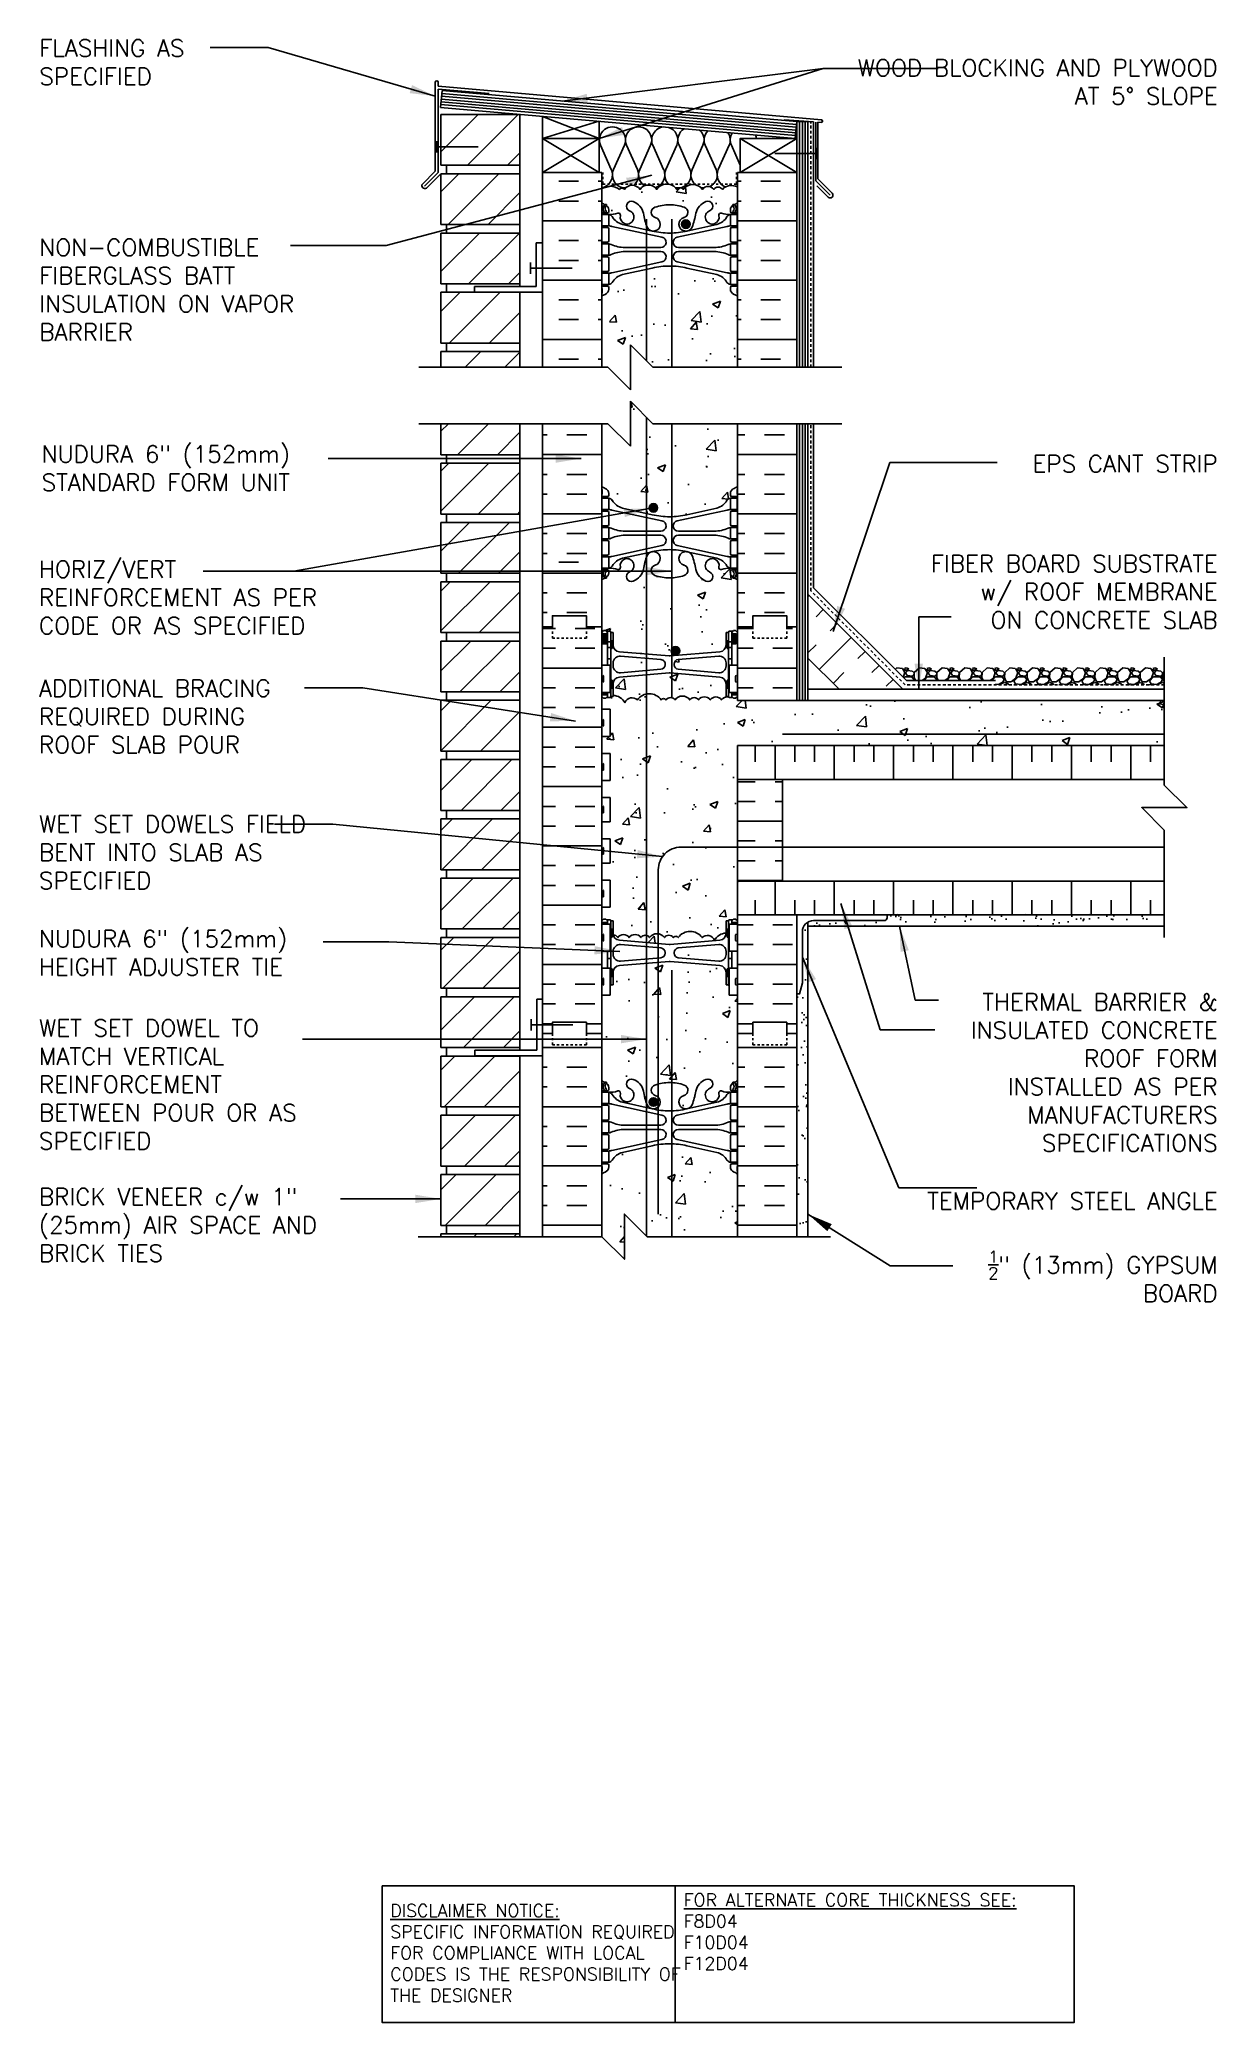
# Model space of a CAD drawing. Header units: inches. Extents: x 167.4 to 219.5, y 85.5 to 173.2.
import ezdxf

# ---------------------------------------------------------------- set-up
doc = ezdxf.new("R2010")
doc.units = ezdxf.units.IN
doc.header["$LTSCALE"] = 0.5
doc.header["$MEASUREMENT"] = 0
doc.linetypes.add('DASHED2', pattern=[0.375, 0.25, -0.125])
for name, color, linetype in [('HATCH', 12, 'Continuous'), ('line25', 2, 'Continuous'), ('LINE3', 3, 'Continuous'), ('LINE50', 5, 'Continuous'), ('LINE9', 9, 'Continuous'), ('TEXT', 4, 'Continuous'), ('Web_Edge', 9, 'Continuous')]:
    doc.layers.add(name, color=color, linetype=linetype)
doc.styles.add('DIM', font='romans.shx', dxfattribs={"width": 0.7})
doc.styles.add('ROMANS', font='romans.shx', dxfattribs={"height": 0.75})
doc.styles.get("Standard").update_dxf_attribs({"font": 'romans.shx', "height": 0.75})
doc.linetypes.add('STEEL', pattern='A,0.5,-0.2,["X",Standard,S=0.1,R=0,X=-0.1,Y=-0.05],-0.1', length=0.8)
doc.dimstyles.new('ext_12', dxfattribs={"dimscale": 12, "dimtxt": 0.09375, "dimasz": 0.09375, "dimexe": 0.09375, "dimexo": 0.0625, "dimgap": 0.0625, "dimtad": 1, "dimdec": 1, "dimzin": 2, "dimdsep": 46, "dimlunit": 4, "dimtxsty": 'DIM', "dimcen": 0.09, "dimdle": 0.09375, "dimclrt": 4, "dimadec": 0, "dimazin": 0, "dimtfac": 1, "dimtdec": 1, "dimtmove": 2, "dimatfit": 3, "dimfxl": 1, "dimfrac": 2, "dimtolj": 1, "dimtzin": 0, "dimarcsym": 0})

msp = doc.modelspace()

# ---------------------------------------------------------------- texts
at = {"layer": 'TEXT', "char_height": 0.75, "style": 'ROMANS'}
for s, insert, width, attachment_point in [('FLASHING AS \\PSPECIFIED', (167.396, 173.249), 8.7776, 1), ('\\A1;WOOD BLOCKING AND PLYWOOD \\PAT 5%%D SLOPE', (219.562, 172.377), 17.3954, 3), ('NON-COMBUSTIBLE\\PFIBERGLASS BATT INSULATION ON VAPOR BARRIER', (167.396, 164.426), 12.44051, 1), ('NUDURA 6" (152mm) STANDARD FORM UNIT', (167.501, 154.271), 16.70168, 4), ('\\A1;EPS CANT STRIP', (219.562, 154.848), 9.59335, 3), ('HORIZ/VERT REINFORCEMENT AS PER CODE OR AS SPECIFIED', (167.379, 148.55), 14.05928, 4), ('\\A1;FIBER BOARD SUBSTRATE\\Pw/ ROOF MEMBRANE \\PON CONCRETE SLAB', (219.562, 150.426), 26.1134, 3), ('ADDITIONAL BRACING REQUIRED DURING ROOF SLAB POUR', (167.379, 143.279), 12.17415, 4), ('\\PWET SET DOWELS FIELD BENT INTO SLAB AS SPECIFIED', (167.379, 137.888), 13.38313, 4), ('\\PNUDURA 6" (152mm) HEIGHT ADJUSTER TIE', (167.379, 133.437), 13.38313, 4), ('THERMAL BARRIER & INSULATED CONCRETE ROOF FORM INSTALLED AS PER MANUFACTURERS SPECIFICATIONS', (219.557, 127.514), 12.17415, 6), ('WET SET DOWEL TO MATCH VERTICAL REINFORCEMENT BETWEEN POUR OR AS SPECIFIED', (167.379, 126.985), 13.47255, 4), ('BRICK VENEER c/w 1" (25mm) AIR SPACE AND BRICK TIES', (167.379, 120.762), 13.47255, 4), ('TEMPORARY STEEL ANGLE ', (219.557, 121.828), 12.17415, 6), ('\\A1;{\\H0.7x;\\S1/2;}" (13mm) GYPSUM BOARD', (219.557, 118.491), 12.17415, 6)]:
    msp.add_mtext(s, dxfattribs=dict(at, insert=insert, width=width, attachment_point=attachment_point))
at = {"layer": 'TEXT', "char_height": 0.5625, "attachment_point": 4}
for s, insert, width in [('{\\LDISCLAIMER NOTICE:}\\PSPECIFIC INFORMATION REQUIRED FOR COMPLIANCE WITH LOCAL CODES IS THE RESPONSIBILITY OF THE DESIGNER', (182.932, 88.528), 14.00235), ('{\\LFOR ALTERNATE CORE THICKNESS SEE:\\P}F8D04\\PF10D04\\PF12D04', (195.924, 89.468), 23.33295)]:
    msp.add_mtext(s, dxfattribs=dict(at, insert=insert, width=width))

# ---------------------------------------------------------------- hatches: boundary and pattern name
at = {"layer": 'HATCH'}
h = msp.add_hatch(dxfattribs=at)
h.set_pattern_fill('ANSI31', color=256, scale=10, style=0)
h.set_pattern_definition([(45, (187.1753, 168.5157), (-0.883883, 0.883883), [])])
h.paths.add_polyline_path([(188.672, 169.937), (185.172, 169.937), (185.172, 167.687), (188.672, 167.687)])
h.paths.add_polyline_path([(188.672, 162.062), (185.172, 162.062), (185.172, 159.812), (188.672, 159.812)])
h.paths.add_polyline_path([(188.672, 164.687), (185.172, 164.687), (185.172, 162.437), (188.672, 162.437)])
h.paths.add_polyline_path([(188.672, 167.312), (185.172, 167.312), (185.172, 165.062), (188.672, 165.062)])
h.paths.add_polyline_path([(188.672, 159.437), (185.172, 159.437), (185.172, 158.742), (188.672, 158.742)])
h.paths.add_polyline_path([(188.672, 156.242), (185.172, 156.242), (185.172, 154.87), (188.672, 154.87)])
h.paths.add_polyline_path([(188.672, 136.12), (185.172, 136.12), (185.172, 133.87), (188.672, 133.87)])
h.paths.add_polyline_path([(188.672, 138.745), (185.172, 138.745), (185.172, 136.495), (188.672, 136.495)])
h.paths.add_polyline_path([(188.672, 141.37), (185.172, 141.37), (185.172, 139.12), (188.672, 139.12)])
h.paths.add_polyline_path([(188.672, 143.995), (185.172, 143.995), (185.172, 141.745), (188.672, 141.745)])
h.paths.add_polyline_path([(188.672, 146.62), (185.172, 146.62), (185.172, 144.37), (188.672, 144.37)])
h.paths.add_polyline_path([(188.672, 149.245), (185.172, 149.245), (185.172, 146.995), (188.672, 146.995)])
h.paths.add_polyline_path([(188.672, 151.87), (185.172, 151.87), (185.172, 149.62), (188.672, 149.62)])
h.paths.add_polyline_path([(188.672, 154.495), (185.172, 154.495), (185.172, 152.245), (188.672, 152.245)])
h.paths.add_polyline_path([(188.672, 120.37), (185.172, 120.37), (185.172, 120.242), (188.672, 120.242)])
h.paths.add_polyline_path([(188.672, 122.995), (185.172, 122.995), (185.172, 120.745), (188.672, 120.745)])
h.paths.add_polyline_path([(188.672, 125.62), (185.172, 125.62), (185.172, 123.37), (188.672, 123.37)])
h.paths.add_polyline_path([(188.672, 128.245), (185.172, 128.245), (185.172, 125.995), (188.672, 125.995)])
h.paths.add_polyline_path([(188.672, 133.495), (185.205, 133.495), (185.172, 133.462), (185.172, 131.245), (188.612, 131.245), (188.672, 131.305)])
h.paths.add_polyline_path([(188.672, 130.87), (185.172, 130.87), (185.172, 128.62), (188.672, 128.62)])
h = msp.add_hatch(dxfattribs=at)
h.set_pattern_fill('INSUL', color=256, scale=7, style=0)
h.set_pattern_definition([(0, (-2733.8644, -246.8998), (0, 2.625), []), (0, (-2733.8644, -246.0248), (0, 2.625), [0.875, -0.875]), (0, (-2733.8644, -245.1498), (0, 2.625), [0.875, -0.875])])
h.paths.add_polyline_path([(189.672, 158.742), (192.297, 158.742), (192.297, 167.374), (189.672, 167.374)])
h = msp.add_hatch(dxfattribs=at)
h.set_pattern_fill('AR-CONC', color=256, scale=0.5)
h.set_pattern_definition([(50, (0, 0), (3.5863, -0.31376), [0.375, -4.125]), (355, (0, 0), (-0.693757, 3.76096), [0.3, -3.3]), (100.4514, (0.299, -0.026), (2.892544, 3.4472), [0.3187, -3.50571]), (46.1842, (0, 1), (5.33621, -0.827596), [0.5625, -6.1875]), (96.6356, (0.4447, 0.931), (4.67331, 4.87059), [0.47805, -5.25857]), (351.1842, (0, 1), (4.67331, 4.87059), [0.45, -4.95]), (21, (0.5, 0.75), (2.984535, -2.013094), [0.375, -4.125]), (326, (0.5, 0.75), (1.216577, 3.62575), [0.3, -3.3]), (71.4514, (0.7487, 0.5822), (4.20111, 1.612656), [0.3187, -3.50571]), (37.5, (0, 0), (0.060799, 1.664469), [0, -3.26, 0, -3.35, 0, -3.3125]), (7.5, (0, 0), (1.315348, 1.972059), [0, -1.91, 0, -3.185, 0, -1.2625]), (327.5, (-1.115, 0), (2.669112, -0.1127744), [0, -1.25, 0, -3.9, 0, -5.175]), (317.5, (-1.615, 0), (2.91593, 0.500525), [0, -1.625, 0, -2.59, 0, -3.675])])
h.paths.add_polyline_path([(198.297, 123.023, 0.082415), (198.154, 123.102, -0.317837), (197.987, 123.338), (197.987, 123.405, -0.414214), (198.05, 123.468), (198.097, 123.468), (198.097, 123.538), (197.992, 123.538, -0.188973), (197.836, 123.633, 0.196323), (197.387, 123.979), (196.065, 124.27, 0.057795), (195.297, 124.359, 0.057795), (194.529, 124.27), (193.207, 123.979, 0.196323), (192.758, 123.633, -0.188973), (192.602, 123.538), (192.497, 123.538), (192.497, 123.468), (192.545, 123.468, -0.414214), (192.607, 123.405), (192.607, 123.338, -0.317837), (192.44, 123.102, 0.082415), (192.297, 123.023), (192.297, 120.242), (193.297, 119.242), (193.297, 121.242), (194.297, 120.242), (198.297, 120.242)])
h.paths.add_polyline_path([(196.731, 133.49, 0.520567), (195.681, 133.49, 0.520567), (195.46, 133.49, 0.520567), (195.064, 133.49, 0.520567), (194.41, 133.49, 0.520567), (194.028, 133.49, 0.520567), (193.506, 133.49, 0.520567), (193.005, 133.49, 0.204172), (192.802, 133.617, 0.339117), (193.072, 133.371), (195.281, 133.188, 0.04154), (195.314, 133.188), (197.522, 133.371, 0.390098), (197.797, 133.67), (197.797, 133.688, 0.257048), (197.282, 133.373, 0.520567)])
h.paths.add_polyline_path([(197.932, 131.344, -0.327813), (197.897, 131.391), (197.797, 131.391), (197.797, 131.952, 0.390098), (197.522, 132.251), (195.314, 132.435, 0.04154), (195.281, 132.435), (193.072, 132.251, 0.390098), (192.797, 131.952), (192.797, 131.391), (192.697, 131.391, -0.327813), (192.662, 131.344), (192.662, 130.937), (192.297, 130.937), (192.297, 129.242), (192.297, 127.153, 0.064398), (192.407, 127.087), (192.497, 127.087), (192.497, 127.045, -0.249069), (192.607, 126.838), (192.607, 126.77, -0.414214), (192.545, 126.708), (192.497, 126.708), (192.497, 126.638), (192.602, 126.638, 0.10046), (192.996, 126.695, -0.601435), (193.115, 126.59, 2.182095), (193.525, 126.803, -1), (193.689, 127.212, -0.24438), (194.137, 126.691, 0.053157), (194.303, 126.077, 0.223253), (194.503, 125.912), (194.523, 125.908, 0.955472), (194.661, 126.501, -0.735593), (194.649, 126.959, -0.082755), (195.297, 127.067, -0.082755), (195.946, 126.959, -0.735593), (195.933, 126.501, 0.955472), (196.071, 125.908), (196.091, 125.912, 0.223253), (196.291, 126.077, 0.053157), (196.457, 126.691, -0.24438), (196.905, 127.212, -1), (197.069, 126.803, 2.182095), (197.479, 126.59, -0.601435), (197.598, 126.695, 0.10046), (197.992, 126.638), (198.097, 126.638), (198.097, 126.708), (198.05, 126.708, -0.414214), (197.987, 126.77), (197.987, 126.838, -0.249069), (198.097, 127.045), (198.097, 127.087), (198.187, 127.087, 0.064398), (198.297, 127.153), (198.297, 129.242), (198.297, 130.937), (197.932, 130.937)])
h.paths.add_polyline_path([(195.097, 132.794), (195.097, 132.829, 0.390098), (194.914, 133.028), (193.122, 133.177, 0.438748), (192.797, 132.878), (192.797, 132.744, 0.438748), (193.122, 132.445), (194.914, 132.594, 0.390098)])
h.paths.add_polyline_path([(197.797, 132.878, 0.438748), (197.472, 133.177), (195.681, 133.028, 0.390098), (195.497, 132.829), (195.497, 132.794, 0.390098), (195.681, 132.594), (197.472, 132.445, 0.438748), (197.797, 132.744)])
h.paths.add_polyline_path([(198.297, 140.492), (198.297, 141.992), (217.193, 141.992), (217.193, 143.992), (198.297, 143.992), (198.297, 144.164), (198.217, 144.084), (198.127, 144.084), (198.097, 144.114), (197.947, 144.114, -0.259583), (197.905, 144.138, 0.297004), (197.596, 144.014, 0.520567), (197.094, 144.014, 0.520567), (196.573, 144.014, 0.520567), (196.191, 144.014, 0.520567), (195.537, 144.014, 0.520567), (195.14, 144.014, 0.520567), (194.92, 144.014, 0.520567), (193.869, 144.014, 0.520567), (193.318, 143.896, 0.259788), (192.797, 144.212), (192.797, 144.164), (192.697, 144.164, -0.414214), (192.647, 144.114), (192.497, 144.114), (192.467, 144.084), (192.377, 144.084), (192.297, 144.164), (192.297, 143.597), (192.662, 143.597), (192.662, 142.397), (192.297, 142.397), (192.297, 141.647), (192.662, 141.647), (192.662, 140.447), (192.297, 140.447), (192.297, 139.697), (192.662, 139.697), (192.662, 138.617), (192.297, 138.617), (192.297, 137.867), (192.662, 137.867), (192.662, 136.787), (192.297, 136.787), (192.297, 136.037), (192.662, 136.037), (192.662, 134.837), (192.297, 134.837), (192.297, 134.231), (192.377, 134.311), (192.467, 134.311), (192.497, 134.281), (192.647, 134.281, -0.414214), (192.697, 134.231), (192.797, 134.231), (192.797, 133.67, 0.045025), (192.802, 133.617, -0.204172), (193.005, 133.49, -0.520567), (193.506, 133.49, -0.520567), (194.028, 133.49, -0.520567), (194.41, 133.49, -0.520567), (195.064, 133.49, -0.520567), (195.46, 133.49, -0.520567), (195.681, 133.49, -0.520567), (196.731, 133.49, -0.520567), (197.282, 133.373, -0.257048), (197.797, 133.688), (197.797, 134.231), (197.897, 134.231, -0.414214), (197.947, 134.281), (198.097, 134.281), (198.127, 134.311), (198.217, 134.311), (198.297, 134.231), (198.297, 134.492), (198.297, 135.992)])
h.paths.add_polyline_path([(197.522, 145.024), (195.314, 145.208, 0.04154), (195.281, 145.208), (193.072, 145.024, 0.390098), (192.797, 144.725), (192.797, 144.212, -0.259788), (193.318, 143.896, -0.520567), (193.869, 144.014, -0.520567), (194.92, 144.014, -0.520567), (195.14, 144.014, -0.520567), (195.537, 144.014, -0.520567), (196.191, 144.014, -0.520567), (196.573, 144.014, -0.520567), (197.094, 144.014, -0.520567), (197.596, 144.014, -0.297004), (197.905, 144.138, -0.139619), (197.897, 144.164), (197.797, 144.164), (197.797, 144.725, 0.390098)])
h.paths.add_polyline_path([(194.914, 145.801), (193.122, 145.95, 0.438748), (192.797, 145.651), (192.797, 145.517, 0.438748), (193.122, 145.218), (194.914, 145.368, 0.390098), (195.097, 145.567, 0.431992)])
h.paths.add_polyline_path([(197.797, 145.651, 0.438748), (197.472, 145.95), (195.681, 145.801, 0.390098), (195.497, 145.602), (195.497, 145.567, 0.390098), (195.681, 145.368), (197.472, 145.218, 0.438748), (197.797, 145.517)])
h.paths.add_polyline_path([(197.797, 147.004), (197.897, 147.004, -0.414214), (197.947, 147.054), (198.097, 147.054), (198.127, 147.084), (198.217, 147.084), (198.297, 147.004), (198.297, 147.242), (198.297, 149.331, 0.064398), (198.187, 149.397), (198.097, 149.397), (198.097, 149.439, -0.249069), (197.987, 149.646), (197.987, 149.713, -0.414214), (198.05, 149.776), (198.097, 149.776), (198.097, 149.846), (197.992, 149.846, 0.10046), (197.598, 149.788, -0.601435), (197.479, 149.893, 2.182095), (197.069, 149.68, -1), (196.905, 149.272, -0.24438), (196.457, 149.793, 0.053157), (196.291, 150.407, 0.223253), (196.091, 150.572), (196.071, 150.576, 0.955472), (195.933, 149.982, -0.735593), (195.946, 149.524, -0.082755), (195.297, 149.416, -0.082755), (194.649, 149.524, -0.735593), (194.661, 149.982, 0.955472), (194.523, 150.576), (194.503, 150.572, 0.223253), (194.303, 150.407, 0.053157), (194.137, 149.793, -0.24438), (193.689, 149.272, -1), (193.525, 149.68, 2.182095), (193.115, 149.893, -0.601435), (192.996, 149.788, 0.10046), (192.602, 149.846), (192.497, 149.846), (192.497, 149.776), (192.545, 149.776, -0.414214), (192.607, 149.713), (192.607, 149.646, -0.249069), (192.497, 149.439), (192.497, 149.397), (192.407, 149.397, 0.064398), (192.297, 149.331), (192.297, 147.242), (192.297, 147.004), (192.377, 147.084), (192.467, 147.084), (192.497, 147.054), (192.647, 147.054, -0.414214), (192.697, 147.004), (192.797, 147.004), (192.797, 146.444, 0.390098), (193.072, 146.145), (195.281, 145.961, 0.04154), (195.314, 145.961), (197.522, 146.145, 0.390098), (197.797, 146.444)])
h.paths.add_polyline_path([(198.297, 156.242), (194.561, 156.242), (193.561, 157.242), (193.561, 155.242), (192.561, 156.242), (192.297, 156.242), (192.297, 153.46, 0.082415), (192.44, 153.381, -0.317837), (192.607, 153.146), (192.607, 153.078, -0.414214), (192.545, 153.016), (192.497, 153.016), (192.497, 152.946), (192.602, 152.946, -0.188973), (192.758, 152.851, 0.196323), (193.207, 152.505), (194.529, 152.214, 0.057795), (195.297, 152.125, 0.057795), (196.065, 152.214), (197.387, 152.505, 0.196323), (197.836, 152.851, -0.188973), (197.992, 152.946), (198.097, 152.946), (198.097, 153.016), (198.05, 153.016, -0.414214), (197.987, 153.078), (197.987, 153.146, -0.317837), (198.154, 153.381, 0.082415), (198.297, 153.46)])
h.paths.add_polyline_path([(198.297, 161.891, 0.082415), (198.154, 161.97, -0.317837), (197.987, 162.206), (197.987, 162.273, -0.414214), (198.05, 162.336), (198.097, 162.336), (198.097, 162.406), (197.992, 162.406, -0.188973), (197.836, 162.501, 0.196323), (197.387, 162.847), (196.065, 163.138, 0.057795), (195.297, 163.227, 0.057795), (194.529, 163.138), (193.207, 162.847, 0.196323), (192.758, 162.501, -0.188973), (192.602, 162.406), (192.497, 162.406), (192.497, 162.336), (192.545, 162.336, -0.414214), (192.607, 162.273), (192.607, 162.206, -0.317837), (192.44, 161.97, 0.082415), (192.297, 161.891), (192.297, 158.742), (192.561, 158.742), (193.561, 157.742), (193.561, 159.742), (194.561, 158.742), (198.297, 158.742)])
h.paths.add_polyline_path([(198.297, 166.725, 0.336749), (197.635, 166.62, 0.520567), (197.248, 166.62, 0.520567), (196.748, 166.62, 0.520567), (195.902, 166.62, 0.520567), (195.62, 166.62, 0.520567), (194.725, 166.62, 0.520567), (193.986, 166.62, 0.520567), (193.293, 166.62, 0.520567), (193.072, 166.62, 0.321585), (192.297, 166.645), (192.297, 166.021, 0.064398), (192.407, 165.955), (192.497, 165.955), (192.497, 165.913, -0.249069), (192.607, 165.706), (192.607, 165.638, -0.414214), (192.545, 165.576), (192.497, 165.576), (192.497, 165.506), (192.602, 165.506, 0.10046), (192.996, 165.563, -0.601435), (193.115, 165.458, 2.182095), (193.525, 165.671, -1), (193.689, 166.08, -0.24438), (194.137, 165.559, 0.053157), (194.303, 164.945, 0.223253), (194.503, 164.78), (194.523, 164.776, 0.955472), (194.661, 165.369, -0.735593), (194.649, 165.827, -0.082755), (195.297, 165.935, -0.082755), (195.946, 165.827, -0.735593), (195.933, 165.369, 0.955472), (196.071, 164.776), (196.091, 164.78, 0.223253), (196.291, 164.945, 0.053157), (196.457, 165.559, -0.24438), (196.905, 166.08, -1), (197.069, 165.671, 2.182095), (197.479, 165.458, -0.601435), (197.598, 165.563, 0.10046), (197.992, 165.506), (198.097, 165.506), (198.097, 165.576), (198.05, 165.576, -0.414214), (197.987, 165.638), (197.987, 165.706, -0.249069), (198.097, 165.913), (198.097, 165.955), (198.187, 165.955, 0.064398), (198.297, 166.021)])
h = msp.add_hatch(dxfattribs=at)
h.set_pattern_fill('INSUL', color=256, scale=7, style=0)
h.set_pattern_definition([(180, (3124.4587, -246.8998), (0, 2.625), []), (180, (3124.4587, -246.0248), (0, 2.625), [0.875, -0.875]), (180, (3124.4587, -245.1498), (0, 2.625), [0.875, -0.875])])
h.paths.add_polyline_path([(198.297, 158.742), (200.922, 158.742), (200.922, 167.374), (198.297, 167.374)])
h = msp.add_hatch(dxfattribs=at)
h.set_pattern_fill('INSUL', color=256, scale=7, style=0)
h.paths.add_polyline_path([(192.297, 156.232), (192.136, 156.232), (189.672, 156.235), (189.672, 147.242), (190.11, 147.242), (190.11, 147.742), (191.61, 147.742), (191.61, 147.242), (192.297, 147.242)])
h.paths.add_polyline_path([(200.922, 156.242), (198.297, 156.242), (198.297, 147.242), (198.985, 147.242), (198.985, 147.742), (200.485, 147.742), (200.485, 147.242), (200.922, 147.242)])
h = msp.add_hatch(dxfattribs=at)
h.set_pattern_fill('INSUL', color=256, scale=7, angle=45, style=0)
h.set_pattern_definition([(45, (94.119, -14.4093), (-1.856155, 1.856155), []), (45, (93.5003, -13.7906), (-1.856155, 1.856155), [0.875, -0.875]), (45, (92.8816, -13.172), (-1.856155, 1.856155), [0.875, -0.875])])
h.paths.add_polyline_path([(202.67, 144.617), (205.499, 144.617), (201.422, 148.694), (201.422, 145.865)])
h = msp.add_hatch(dxfattribs=at)
h.set_pattern_fill('INSUL', color=256, scale=7, style=0)
h.set_pattern_definition([(0, (199.864, 145.4237), (0, 2.625), []), (0, (199.864, 146.2987), (0, 2.625), [0.875, -0.875]), (0, (199.864, 147.1737), (0, 2.625), [0.875, -0.875])])
h.paths.add_polyline_path([(200.922, 147.242), (200.485, 147.242), (200.485, 146.742), (198.985, 146.742), (198.985, 147.242), (198.297, 147.242), (198.297, 143.992), (200.922, 143.992)])
h.paths.add_polyline_path([(198.297, 129.242), (198.985, 129.242), (198.985, 129.742), (200.485, 129.742), (200.485, 129.242), (200.922, 129.242), (200.922, 134.492), (198.297, 134.492)])
h.paths.add_polyline_path([(189.672, 129.242), (190.11, 129.242), (190.11, 129.742), (191.61, 129.742), (191.61, 129.242), (192.297, 129.242), (192.297, 147.242), (191.61, 147.242), (191.61, 147.742), (190.11, 147.742), (190.11, 147.242), (189.672, 147.242)])
h = msp.add_hatch(dxfattribs=at)
h.set_pattern_fill('INSUL', color=256, scale=7, angle=90, style=0)
h.set_pattern_definition([(90, (0.4602, 4.7657), (-2.625, 2e-16), []), (90, (-0.4148, 4.7657), (-2.625, 2e-16), [0.875, -0.875]), (90, (-1.2898, 4.7657), (-2.625, 2e-16), [0.875, -0.875])])
h.paths.add_polyline_path([(217.193, 141.992), (198.297, 141.992), (198.297, 140.492), (217.193, 140.492)])
h.paths.add_polyline_path([(217.193, 134.492), (217.193, 135.992), (198.297, 135.992), (198.297, 134.492)])
h = msp.add_hatch(dxfattribs=at)
h.set_pattern_fill('INSUL', color=256, scale=7)
h.set_pattern_definition([(0, (0.4602, 4.7657), (0, 2.625), []), (0, (0.4602, 5.6407), (0, 2.625), [0.875, -0.875]), (0, (0.4602, 6.5157), (0, 2.625), [0.875, -0.875])])
h.paths.add_polyline_path([(200.297, 137.492), (198.297, 137.492), (198.297, 135.992), (200.297, 135.992)])
h.paths.add_polyline_path([(200.297, 140.492), (198.297, 140.492), (198.297, 137.492), (200.297, 137.492)])
h = msp.add_hatch(dxfattribs=at)
h.set_pattern_fill('AR-SAND', color=256, scale=0.5, style=0)
h.paths.add_polyline_path([(204.922, 134.492), (204.922, 134.367, -0.414214), (204.797, 134.242), (201.672, 134.242, 0.131652), (201.422, 134.175), (201.422, 133.992), (217.193, 133.992), (217.193, 134.492)])
h = msp.add_hatch(dxfattribs=at)
h.set_pattern_fill('AR-SAND', color=256, scale=0.5, style=0)
h.set_pattern_definition([(37.5, (3.1644, 1.582), (-0.0314967, 0.963412), [0, -0.76, 0, -0.85, 0, -0.8125]), (7.5, (3.1644, 1.582), (0.8848884, 1.411073), [0, -0.41, 0, -0.685, 0, -0.2625]), (327.5, (2.5494, 1.582), (1.557071, 0.0028295), [0, -0.25, 0, -0.9, 0, -1.175]), (317.5, (2.5494, 1.582), (1.503063, 0.438838), [0, -0.125, 0, -0.59, 0, -0.675])])
h.paths.add_polyline_path([(201.422, 134.175, 0.267949), (201.172, 133.742), (201.172, 131.492), (201.047, 130.992), (200.922, 130.992), (200.922, 129.242), (200.922, 120.242), (201.422, 120.242)])
h = msp.add_hatch(dxfattribs=at)
h.set_pattern_fill('INSUL', color=256, scale=7, style=0)
h.paths.add_polyline_path([(200.922, 129.242), (200.485, 129.242), (200.485, 128.742), (198.985, 128.742), (198.985, 129.242), (198.297, 129.242), (198.297, 123.331, -0.268005), (198.287, 123.348), (198.287, 123.162), (198.287, 123.162, 0.26617), (198.297, 123.145), (198.297, 120.242), (200.922, 120.242)])
h.paths.add_polyline_path([(192.297, 129.242), (191.61, 129.242), (191.61, 128.742), (190.11, 128.742), (190.11, 129.242), (189.672, 129.242), (189.672, 120.242), (192.297, 120.242), (192.297, 123.179, -0.268005), (192.307, 123.162), (192.307, 123.348), (192.307, 123.348, 0.267096), (192.297, 123.365)])
at = {"layer": 'LINE3'}
h = msp.add_hatch(color=256, dxfattribs=at)
h.paths.add_polyline_path([(196.2, 165.11, 0.831395), (195.831, 165.11)])
h.paths.add_polyline_path([(196.203, 165.076, 0.045935), (196.2, 165.11), (195.831, 165.11, 0.045935), (195.828, 165.076, 1)])
for points in [[(194.766, 152.515, 1), (194.391, 152.515, 1)], [(195.747, 146.19, 1), (195.372, 146.19, 1)], [(194.766, 126.208, 1), (194.391, 126.208, 1)]]:
    msp.add_hatch(color=256, dxfattribs=at).paths.add_polyline_path(points)

# ---------------------------------------------------------------- linework, layer by layer
at = {"layer": 'HATCH'}
for p, q in [((184.922, 167.426), (184.922, 171.362)), ((185.047, 171.362), (185.047, 171.186)), ((202.013, 169.701), (185.047, 171.186)), ((185.047, 167.374), (185.047, 171.06)), ((187.312, 170.862), (185.047, 171.06)), ((200.867, 168.998), (185.172, 170.372)), ((200.878, 169.123), (185.182, 170.496)), ((200.889, 169.247), (185.193, 170.621)), ((200.9, 169.372), (185.204, 170.745)), ((200.911, 169.496), (185.215, 170.87)), ((189.672, 169.852), (192.172, 168.874)), ((192.162, 169.635), (189.672, 168.874)), ((201.672, 169.608), (200.365, 169.699)), ((201.047, 158.742), (201.047, 169.625)), ((201.172, 158.742), (201.172, 169.625)), ((201.297, 158.742), (201.297, 169.625)), ((201.672, 158.742), (201.672, 169.608)), ((201.766, 167.003), (201.766, 169.6)), ((202.003, 169.588), (201.86, 169.597)), ((201.86, 167.086), (201.86, 169.597)), ((192.172, 167.374), (189.672, 168.874)), ((192.172, 168.874), (189.672, 167.374)), ((192.235, 168.57), (192.715, 167.497)), ((193.294, 168.571), (192.815, 167.497)), ((193.394, 168.57), (193.874, 167.497)), ((194.453, 168.571), (193.974, 167.497)), ((194.554, 168.57), (195.033, 167.497)), ((195.613, 168.571), (195.134, 167.497)), ((195.713, 168.57), (196.192, 167.497)), ((196.772, 168.571), (196.293, 167.497)), ((196.872, 168.57), (197.351, 167.497)), ((197.931, 168.571), (197.452, 167.497)), ((198.032, 168.57), (198.422, 167.696)), ((198.422, 167.374), (200.922, 168.874)), ((198.422, 168.874), (200.922, 167.374)), ((184.922, 167.426), (184.353, 166.857)), ((185.047, 167.374), (184.442, 166.769)), ((185.136, 167.285), (184.53, 166.68)), ((201.766, 167.003), (202.402, 166.366)), ((201.86, 167.086), (202.491, 166.455)), ((201.815, 166.776), (202.314, 166.278)), ((190.386, 156.232), (191.261, 156.232)), ((192.136, 156.232), (192.297, 156.232)), ((200.209, 156.232), (199.334, 156.232)), ((201.047, 143.992), (201.047, 156.242)), ((201.172, 143.992), (201.172, 156.242)), ((201.297, 143.992), (201.297, 156.242)), ((201.672, 148.974), (201.672, 156.242)), ((190.386, 150.107), (191.261, 150.107)), ((205.779, 144.867), (201.672, 148.974)), ((205.359, 145.431), (205.284, 145.362)), ((205.599, 145.41), (205.359, 145.43)), ((205.711, 145.231), (205.601, 145.411)), ((205.638, 145.008), (205.709, 145.23)), ((205.665, 144.981), (205.719, 145.041)), ((205.769, 145.43), (205.699, 145.4)), ((205.699, 145.401), (205.739, 145.301)), ((205.719, 145.041), (205.979, 145.041)), ((205.739, 145.301), (205.889, 145.391)), ((205.839, 145.311), (205.739, 145.211)), ((205.739, 145.211), (205.819, 145.091)), ((205.889, 145.391), (205.769, 145.431)), ((209.727, 144.867), (205.779, 144.867)), ((205.819, 145.09), (206.069, 145.06)), ((206.04, 145.281), (205.84, 145.311)), ((205.979, 145.043), (206.109, 144.953)), ((206.121, 145.209), (206.041, 145.279)), ((206.069, 145.061), (206.119, 145.151)), ((206.109, 144.951), (206.085, 144.867)), ((206.118, 145.012), (206.179, 144.867)), ((206.129, 145.221), (206.119, 145.011)), ((206.119, 145.151), (206.119, 145.211)), ((206.359, 145.431), (206.129, 145.221)), ((206.599, 145.41), (206.359, 145.43)), ((206.481, 144.867), (206.629, 144.982)), ((206.563, 144.867), (206.719, 145.041)), ((206.711, 145.231), (206.601, 145.411)), ((206.629, 144.98), (206.709, 145.23)), ((206.769, 145.43), (206.699, 145.4)), ((206.699, 145.401), (206.739, 145.301)), ((206.719, 145.041), (206.979, 145.041)), ((206.739, 145.301), (206.889, 145.391)), ((206.839, 145.311), (206.739, 145.211)), ((206.739, 145.211), (206.819, 145.091)), ((206.889, 145.391), (206.769, 145.431)), ((206.819, 145.09), (207.069, 145.06)), ((207.04, 145.281), (206.84, 145.311)), ((206.979, 145.043), (207.109, 144.953)), ((207.121, 145.209), (207.041, 145.279)), ((207.069, 145.061), (207.119, 145.151)), ((207.109, 144.951), (207.085, 144.867)), ((207.118, 145.012), (207.179, 144.867)), ((207.129, 145.221), (207.119, 145.011)), ((207.119, 145.151), (207.119, 145.211)), ((207.359, 145.431), (207.129, 145.221)), ((207.599, 145.41), (207.359, 145.43)), ((207.481, 144.867), (207.629, 144.982)), ((207.563, 144.867), (207.719, 145.041)), ((207.711, 145.231), (207.601, 145.411)), ((207.629, 144.98), (207.709, 145.23)), ((207.769, 145.43), (207.699, 145.4)), ((207.699, 145.401), (207.739, 145.301)), ((207.719, 145.041), (207.979, 145.041)), ((207.739, 145.301), (207.889, 145.391)), ((207.839, 145.311), (207.739, 145.211)), ((207.739, 145.211), (207.819, 145.091)), ((207.889, 145.391), (207.769, 145.431)), ((207.819, 145.09), (208.069, 145.06)), ((208.04, 145.281), (207.84, 145.311)), ((207.979, 145.043), (208.109, 144.953)), ((208.121, 145.209), (208.041, 145.279)), ((208.069, 145.061), (208.119, 145.151)), ((208.109, 144.951), (208.085, 144.867)), ((208.118, 145.012), (208.179, 144.867)), ((208.129, 145.221), (208.119, 145.011)), ((208.119, 145.151), (208.119, 145.211)), ((208.359, 145.431), (208.129, 145.221)), ((208.599, 145.41), (208.359, 145.43)), ((208.481, 144.867), (208.629, 144.981)), ((208.563, 144.867), (208.719, 145.041)), ((208.711, 145.231), (208.601, 145.411)), ((208.629, 144.98), (208.709, 145.23)), ((208.769, 145.43), (208.699, 145.4)), ((208.699, 145.401), (208.739, 145.301)), ((208.719, 145.041), (208.979, 145.041)), ((208.739, 145.301), (208.889, 145.391)), ((208.839, 145.311), (208.739, 145.211)), ((208.739, 145.211), (208.819, 145.091)), ((208.889, 145.391), (208.769, 145.431)), ((208.819, 145.09), (209.069, 145.06)), ((209.04, 145.281), (208.84, 145.311)), ((208.979, 145.043), (209.109, 144.953)), ((209.121, 145.209), (209.041, 145.279)), ((209.069, 145.061), (209.119, 145.151)), ((209.109, 144.951), (209.085, 144.867)), ((209.118, 145.012), (209.179, 144.867)), ((209.129, 145.221), (209.119, 145.011)), ((209.119, 145.151), (209.119, 145.211)), ((209.359, 145.431), (209.129, 145.221)), ((209.599, 145.41), (209.359, 145.43)), ((209.481, 144.867), (209.629, 144.981)), ((209.563, 144.867), (209.719, 145.041)), ((209.711, 145.231), (209.601, 145.411)), ((209.629, 144.98), (209.709, 145.23)), ((209.769, 145.43), (209.699, 145.4)), ((209.699, 145.401), (209.739, 145.301)), ((209.719, 145.041), (209.979, 145.041)), ((209.739, 145.301), (209.889, 145.391)), ((209.839, 145.311), (209.739, 145.211)), ((209.739, 145.211), (209.819, 145.091)), ((209.889, 145.391), (209.769, 145.431)), ((209.819, 145.09), (210.069, 145.06)), ((210.04, 145.281), (209.84, 145.311)), ((209.979, 145.043), (210.109, 144.953)), ((210.121, 145.209), (210.041, 145.279)), ((210.069, 145.061), (210.119, 145.151)), ((210.109, 144.951), (210.069, 144.811)), ((210.118, 145.012), (210.198, 144.822)), ((210.129, 145.221), (210.119, 145.011)), ((210.119, 145.151), (210.119, 145.211)), ((210.359, 145.431), (210.129, 145.221)), ((210.599, 145.41), (210.359, 145.43)), ((210.409, 144.811), (210.629, 144.981)), ((210.539, 144.841), (210.719, 145.041)), ((210.711, 145.231), (210.601, 145.411)), ((210.629, 144.98), (210.709, 145.23)), ((210.769, 145.43), (210.699, 145.4)), ((210.699, 145.401), (210.739, 145.301)), ((210.719, 145.041), (210.979, 145.041)), ((210.739, 145.301), (210.889, 145.391)), ((210.839, 145.311), (210.739, 145.211)), ((210.739, 145.211), (210.819, 145.091)), ((210.889, 145.391), (210.769, 145.431)), ((210.819, 145.09), (211.069, 145.06)), ((211.04, 145.281), (210.84, 145.311)), ((210.979, 145.043), (211.109, 144.953)), ((211.121, 145.209), (211.041, 145.279)), ((211.069, 145.061), (211.119, 145.151)), ((211.109, 144.951), (211.069, 144.811)), ((211.118, 145.012), (211.198, 144.822)), ((211.129, 145.221), (211.119, 145.011)), ((211.119, 145.151), (211.119, 145.211)), ((211.359, 145.431), (211.129, 145.221)), ((211.599, 145.41), (211.359, 145.43)), ((211.409, 144.811), (211.629, 144.981)), ((211.539, 144.841), (211.719, 145.041)), ((211.711, 145.231), (211.601, 145.411)), ((211.629, 144.98), (211.709, 145.23)), ((211.769, 145.43), (211.699, 145.4)), ((211.699, 145.401), (211.739, 145.301)), ((211.719, 145.041), (211.979, 145.041)), ((211.739, 145.301), (211.889, 145.391)), ((211.839, 145.311), (211.739, 145.211)), ((211.739, 145.211), (211.819, 145.091)), ((211.889, 145.391), (211.769, 145.431)), ((211.819, 145.09), (212.069, 145.06)), ((212.04, 145.281), (211.84, 145.311)), ((211.979, 145.043), (212.109, 144.953)), ((212.121, 145.209), (212.041, 145.279)), ((212.069, 145.061), (212.119, 145.151)), ((212.109, 144.951), (212.069, 144.811)), ((212.118, 145.012), (212.198, 144.822)), ((212.129, 145.221), (212.119, 145.011)), ((212.119, 145.151), (212.119, 145.211)), ((212.359, 145.431), (212.129, 145.221)), ((212.599, 145.41), (212.359, 145.43)), ((212.409, 144.811), (212.629, 144.981)), ((212.539, 144.841), (212.719, 145.041)), ((212.711, 145.231), (212.601, 145.411)), ((212.629, 144.98), (212.709, 145.23)), ((212.769, 145.43), (212.699, 145.4)), ((212.699, 145.401), (212.739, 145.301)), ((212.719, 145.041), (212.979, 145.041)), ((212.739, 145.301), (212.889, 145.391)), ((212.839, 145.311), (212.739, 145.211)), ((212.739, 145.211), (212.819, 145.091)), ((212.889, 145.391), (212.769, 145.431)), ((212.819, 145.09), (213.069, 145.06)), ((213.04, 145.281), (212.84, 145.311)), ((212.979, 145.043), (213.109, 144.953)), ((213.121, 145.209), (213.041, 145.279)), ((213.069, 145.061), (213.119, 145.151)), ((213.109, 144.951), (213.069, 144.811)), ((213.118, 145.012), (213.198, 144.822)), ((213.129, 145.221), (213.119, 145.011)), ((213.119, 145.151), (213.119, 145.211)), ((213.359, 145.431), (213.129, 145.221)), ((213.599, 145.41), (213.359, 145.43)), ((213.409, 144.811), (213.629, 144.981)), ((213.539, 144.841), (213.719, 145.041)), ((213.711, 145.231), (213.601, 145.411)), ((213.629, 144.98), (213.709, 145.23)), ((213.769, 145.43), (213.699, 145.4)), ((213.699, 145.401), (213.739, 145.301)), ((213.719, 145.041), (213.979, 145.041)), ((213.739, 145.301), (213.889, 145.391)), ((213.839, 145.311), (213.739, 145.211)), ((213.739, 145.211), (213.819, 145.091)), ((213.889, 145.391), (213.769, 145.431)), ((213.819, 145.09), (214.069, 145.06)), ((214.04, 145.281), (213.84, 145.311)), ((213.979, 145.043), (214.109, 144.953)), ((214.121, 145.209), (214.041, 145.279)), ((214.069, 145.061), (214.119, 145.151)), ((214.109, 144.951), (214.069, 144.811)), ((214.118, 145.012), (214.198, 144.822)), ((214.129, 145.221), (214.119, 145.011)), ((214.119, 145.151), (214.119, 145.211)), ((214.359, 145.431), (214.129, 145.221)), ((214.599, 145.41), (214.359, 145.43)), ((214.409, 144.811), (214.629, 144.981)), ((214.539, 144.841), (214.719, 145.041)), ((214.711, 145.231), (214.601, 145.411)), ((214.629, 144.98), (214.709, 145.23)), ((214.769, 145.43), (214.699, 145.4)), ((214.699, 145.401), (214.739, 145.301)), ((214.719, 145.041), (214.979, 145.041)), ((214.739, 145.301), (214.889, 145.391)), ((214.839, 145.311), (214.739, 145.211)), ((214.739, 145.211), (214.819, 145.091)), ((214.889, 145.391), (214.769, 145.431)), ((214.819, 145.09), (215.069, 145.06)), ((215.04, 145.281), (214.84, 145.311)), ((214.979, 145.043), (215.109, 144.953)), ((215.121, 145.209), (215.041, 145.279)), ((215.069, 145.061), (215.119, 145.151)), ((215.109, 144.951), (215.069, 144.811)), ((215.118, 145.013), (215.198, 144.823)), ((215.129, 145.221), (215.119, 145.011)), ((215.119, 145.151), (215.119, 145.211)), ((215.359, 145.431), (215.129, 145.221)), ((215.599, 145.41), (215.359, 145.43)), ((215.409, 144.811), (215.629, 144.981)), ((215.539, 144.841), (215.719, 145.041)), ((215.711, 145.231), (215.601, 145.411)), ((215.629, 144.98), (215.709, 145.23)), ((215.769, 145.43), (215.699, 145.4)), ((215.699, 145.401), (215.739, 145.301)), ((215.719, 145.041), (215.979, 145.041)), ((215.739, 145.301), (215.889, 145.391)), ((215.839, 145.311), (215.739, 145.211)), ((215.739, 145.211), (215.819, 145.091)), ((215.889, 145.391), (215.769, 145.431)), ((215.819, 145.09), (216.069, 145.06)), ((216.04, 145.281), (215.84, 145.311)), ((215.979, 145.043), (216.109, 144.953)), ((216.121, 145.209), (216.041, 145.279)), ((216.069, 145.061), (216.119, 145.151)), ((216.109, 144.951), (216.069, 144.811)), ((216.118, 145.013), (216.198, 144.823)), ((216.129, 145.221), (216.119, 145.011)), ((216.119, 145.151), (216.119, 145.211)), ((216.359, 145.431), (216.129, 145.221)), ((216.599, 145.41), (216.359, 145.43)), ((216.409, 144.811), (216.629, 144.981)), ((216.539, 144.841), (216.719, 145.041)), ((216.711, 145.231), (216.601, 145.411)), ((216.629, 144.98), (216.709, 145.23)), ((216.769, 145.43), (216.699, 145.4)), ((216.699, 145.401), (216.739, 145.301)), ((216.719, 145.041), (216.979, 145.041)), ((216.739, 145.301), (216.889, 145.391)), ((216.839, 145.311), (216.739, 145.211)), ((216.739, 145.211), (216.819, 145.091)), ((216.889, 145.391), (216.769, 145.431)), ((216.819, 145.09), (217.069, 145.06)), ((217.04, 145.281), (216.84, 145.311)), ((216.979, 145.043), (217.109, 144.953)), ((217.121, 145.209), (217.041, 145.279)), ((217.069, 145.061), (217.119, 145.151)), ((217.109, 144.951), (217.069, 144.811)), ((217.118, 145.013), (217.193, 144.834)), ((217.129, 145.221), (217.119, 145.011)), ((217.119, 145.151), (217.119, 145.211)), ((217.193, 145.279), (217.129, 145.221)), ((209.727, 144.742), (209.727, 144.742)), ((209.858, 144.702), (209.727, 144.713)), ((210.069, 144.81), (209.859, 144.7)), ((209.937, 144.679), (209.959, 144.731)), ((209.959, 144.731), (210.119, 144.781)), ((210.119, 144.781), (210.279, 144.721)), ((210.198, 144.82), (210.408, 144.81)), ((210.279, 144.72), (210.298, 144.679)), ((210.63, 144.69), (210.529, 144.679)), ((210.611, 144.72), (210.541, 144.84)), ((210.858, 144.702), (210.608, 144.722)), ((210.677, 144.679), (210.629, 144.691)), ((211.069, 144.81), (210.859, 144.7)), ((210.937, 144.679), (210.959, 144.731)), ((210.959, 144.731), (211.119, 144.781)), ((211.119, 144.781), (211.279, 144.721)), ((211.198, 144.82), (211.408, 144.81)), ((211.279, 144.72), (211.298, 144.679)), ((211.63, 144.69), (211.529, 144.679)), ((211.611, 144.72), (211.541, 144.84)), ((211.858, 144.702), (211.608, 144.722)), ((211.677, 144.679), (211.629, 144.691)), ((212.069, 144.81), (211.859, 144.7)), ((211.937, 144.679), (211.959, 144.731)), ((211.959, 144.731), (212.119, 144.781)), ((212.119, 144.781), (212.279, 144.721)), ((212.198, 144.82), (212.408, 144.81)), ((212.279, 144.72), (212.298, 144.679)), ((212.63, 144.69), (212.529, 144.679)), ((212.611, 144.72), (212.541, 144.84)), ((212.858, 144.702), (212.608, 144.722)), ((212.677, 144.679), (212.629, 144.691)), ((213.069, 144.81), (212.859, 144.7)), ((212.937, 144.679), (212.959, 144.731)), ((212.959, 144.731), (213.119, 144.781)), ((213.119, 144.781), (213.279, 144.721)), ((213.198, 144.82), (213.408, 144.81)), ((213.279, 144.72), (213.298, 144.679)), ((213.63, 144.69), (213.529, 144.679)), ((213.611, 144.72), (213.541, 144.84)), ((213.858, 144.702), (213.608, 144.722)), ((213.677, 144.679), (213.629, 144.691)), ((214.069, 144.81), (213.859, 144.7)), ((213.937, 144.679), (213.959, 144.731)), ((213.959, 144.731), (214.119, 144.781)), ((214.119, 144.781), (214.279, 144.721)), ((214.198, 144.82), (214.408, 144.81)), ((214.279, 144.72), (214.298, 144.679)), ((214.63, 144.69), (214.529, 144.679)), ((214.611, 144.72), (214.541, 144.84)), ((214.858, 144.702), (214.608, 144.722)), ((214.677, 144.679), (214.629, 144.691)), ((215.069, 144.81), (214.859, 144.7)), ((214.937, 144.679), (214.959, 144.731)), ((214.959, 144.731), (215.119, 144.781)), ((215.119, 144.781), (215.279, 144.721)), ((215.198, 144.82), (215.408, 144.81)), ((215.279, 144.72), (215.298, 144.679)), ((215.63, 144.69), (215.529, 144.679)), ((215.611, 144.72), (215.541, 144.84)), ((215.858, 144.702), (215.608, 144.722)), ((215.677, 144.679), (215.629, 144.691)), ((216.069, 144.81), (215.859, 144.7)), ((215.937, 144.679), (215.959, 144.731)), ((215.959, 144.731), (216.119, 144.781)), ((216.119, 144.781), (216.279, 144.721)), ((216.198, 144.82), (216.408, 144.81)), ((216.279, 144.72), (216.298, 144.679)), ((216.63, 144.69), (216.529, 144.679)), ((216.611, 144.72), (216.541, 144.84)), ((216.858, 144.702), (216.608, 144.722)), ((216.677, 144.679), (216.629, 144.691)), ((217.069, 144.81), (216.859, 144.7)), ((216.937, 144.679), (216.959, 144.731)), ((216.959, 144.731), (217.119, 144.781)), ((217.119, 144.781), (217.193, 144.753)), ((217.193, 140.492), (198.297, 140.492)), ((217.193, 135.992), (198.297, 135.992)), ((198.297, 135.904), (198.326, 135.932)), ((202.542, 134.492), (202.569, 134.518)), ((205.371, 134.492), (205.397, 134.518)), ((211.028, 134.492), (211.054, 134.518)), ((213.856, 134.492), (213.882, 134.518)), ((185.172, 133.462), (185.205, 133.495)), ((188.612, 131.245), (188.672, 131.305)), ((196.379, 126.466), (196.379, 126.466)), ((194.81, 122.288), (194.81, 122.288))]:
    msp.add_line(p, q, dxfattribs=at)
at = {"layer": 'HATCH', "color": 6, "linetype": 'DASHED2', "ltscale": 0.5}
for points in [[(190.985, 167.374), (192.341, 167.374), (192.341, 166.853), (195.297, 166.853)], [(199.61, 167.374), (198.253, 167.374), (198.253, 166.853), (195.297, 166.853)]]:
    msp.add_lwpolyline(points, dxfattribs=at)
at = {"layer": 'HATCH'}
for points in [[(192.297, 166.645, -0.321585), (193.072, 166.62, -0.520567), (193.293, 166.62, -0.520567), (193.986, 166.62, -0.520567), (194.725, 166.62, -0.520567), (195.62, 166.62, -0.520567), (195.902, 166.62, -0.520567), (196.748, 166.62, -0.520567), (197.248, 166.62, -0.520567), (197.635, 166.62, -0.336749), (198.297, 166.725)], [(192.797, 144.212, -0.259788), (193.318, 143.896, -0.520567), (193.869, 144.014, -0.520567), (194.92, 144.014, -0.520567), (195.14, 144.014, -0.520567), (195.537, 144.014, -0.520567), (196.191, 144.014, -0.520567), (196.573, 144.014, -0.520567), (197.094, 144.014, -0.520567), (197.596, 144.014, -0.297004), (197.905, 144.138)], [(197.797, 133.688, 0.257048), (197.282, 133.373, 0.520567), (196.731, 133.49, 0.520567), (195.681, 133.49, 0.520567), (195.46, 133.49, 0.520567), (195.064, 133.49, 0.520567), (194.41, 133.49, 0.520567), (194.028, 133.49, 0.520567), (193.506, 133.49, 0.520567), (193.005, 133.49, 0.204172), (192.802, 133.617, 0.328601)]]:
    msp.add_lwpolyline(points, format="xyb", dxfattribs=at)
for centre, radius, start, end in [((184.985, 171.362), 0.0625, 0, 180), ((202.008, 169.645), 0.0567, 265, 85), ((192.765, 168.807), 0.58, 335.96637, 204.06937), ((193.924, 168.807), 0.58, 335.96637, 204.06937), ((195.083, 168.807), 0.58, 95.56539, 204.06937), ((195.083, 168.807), 0.58, 335.96637, 74.43461), ((196.242, 168.807), 0.58, 121.02071, 204.06937), ((196.242, 168.807), 0.58, 335.96637, 48.97929), ((197.401, 168.807), 0.58, 135.61244, 204.06937), ((197.401, 168.807), 0.58, 335.96637, 34.38756), ((198.561, 168.807), 0.58, 147.59668, 204.06937), ((198.561, 168.807), 0.58, 6.64068, 22.40332), ((184.457, 166.784), 0.127, 144.7902, 305.2098), ((192.185, 167.261), 0.58, 281.14027, 24.06937), ((193.345, 167.261), 0.58, 155.96637, 270), ((193.344, 167.261), 0.58, 306.85759, 24.06937), ((194.504, 167.261), 0.58, 155.96637, 236.36728), ((194.504, 167.261), 0.58, 284.90203, 24.06937), ((195.663, 167.261), 0.58, 155.96637, 225.67802), ((195.663, 167.261), 0.58, 281.4231, 24.06937), ((196.822, 167.261), 0.58, 155.96637, 228.27929), ((196.822, 167.261), 0.58, 296.02839, 24.06937), ((197.982, 167.261), 0.58, 155.96637, 248.35925), ((193.344, 167.261), 0.58, 270, 270.04582), ((195.663, 167.261), 0.58, 259.88781, 270), ((195.663, 167.261), 0.58, 270, 273.69649), ((196.822, 167.261), 0.58, 255.83684, 268.33023), ((197.982, 167.261), 0.58, 297.67982, 302.97697), ((202.402, 166.366), 0.125, 225, 45)]:
    msp.add_arc(centre, radius, start, end, dxfattribs=at)
at = {"layer": 'line25'}
for p, q in [((185.161, 170.247), (185.226, 170.994)), ((200.922, 169.621), (185.226, 170.994)), ((200.856, 168.874), (185.161, 170.247)), ((185.172, 167.687), (185.172, 169.937)), ((185.172, 169.937), (188.672, 169.937)), ((188.672, 169.937), (188.672, 162.317)), ((189.672, 169.852), (189.672, 167.374)), ((192.172, 167.374), (192.172, 169.634)), ((200.856, 168.874), (200.922, 169.621)), ((200.922, 168.874), (200.922, 169.625)), ((201.422, 169.625), (200.922, 169.625)), ((201.422, 158.742), (201.422, 169.625)), ((192.172, 168.874), (189.672, 168.874)), ((185.172, 167.687), (188.672, 167.687)), ((185.422, 167.312), (185.422, 167.687)), ((185.422, 167.312), (185.422, 167.687)), ((185.172, 165.062), (185.172, 167.312)), ((185.172, 167.312), (188.672, 167.312)), ((189.672, 167.374), (192.172, 167.374)), ((192.297, 167.374), (192.172, 167.374)), ((192.297, 167.374), (192.297, 158.742)), ((198.297, 167.374), (198.422, 167.374)), ((198.297, 158.742), (198.297, 167.374)), ((185.172, 165.062), (188.672, 165.062)), ((185.422, 164.687), (185.422, 165.062)), ((185.422, 164.687), (185.422, 165.062)), ((185.172, 162.437), (185.172, 164.687)), ((185.172, 164.687), (188.672, 164.687)), ((185.172, 162.437), (188.672, 162.437)), ((185.422, 162.062), (185.422, 162.437)), ((185.422, 162.062), (185.422, 162.437)), ((185.172, 159.812), (185.172, 162.062)), ((185.172, 162.062), (188.672, 162.062)), ((188.672, 162.067), (188.672, 158.742)), ((185.172, 159.812), (188.672, 159.812)), ((185.422, 159.437), (185.422, 159.812)), ((185.422, 159.437), (185.422, 159.812)), ((185.172, 158.742), (185.172, 159.437)), ((185.172, 159.437), (188.672, 159.437)), ((185.172, 154.87), (185.172, 156.242)), ((188.672, 128.495), (188.672, 156.242)), ((192.297, 156.242), (192.297, 147.242)), ((198.297, 147.242), (198.297, 156.242)), ((201.422, 143.992), (201.422, 156.242)), ((185.172, 154.87), (188.672, 154.87)), ((185.422, 154.495), (185.422, 154.87)), ((185.172, 154.495), (188.672, 154.495)), ((185.172, 152.245), (185.172, 154.495)), ((185.172, 152.245), (188.672, 152.245)), ((185.422, 151.87), (185.422, 152.245)), ((185.172, 151.87), (188.672, 151.87)), ((185.172, 149.62), (185.172, 151.87)), ((185.172, 149.62), (188.672, 149.62)), ((185.422, 149.245), (185.422, 149.62)), ((185.172, 149.245), (188.672, 149.245)), ((185.172, 146.995), (185.172, 149.245)), ((205.624, 144.492), (201.422, 148.694)), ((185.172, 146.995), (188.672, 146.995)), ((185.172, 146.62), (188.672, 146.62)), ((185.172, 144.37), (185.172, 146.62)), ((185.422, 146.62), (185.422, 146.995)), ((192.297, 147.242), (192.297, 129.242)), ((198.297, 147.242), (198.297, 143.992)), ((202.795, 144.492), (201.422, 145.865)), ((192.297, 145.547), (192.662, 145.547)), ((192.662, 144.347), (192.662, 145.547)), ((198.297, 145.547), (197.932, 145.547)), ((197.932, 144.347), (197.932, 145.547)), ((185.172, 144.37), (188.672, 144.37)), ((185.172, 143.995), (188.672, 143.995)), ((185.172, 141.745), (185.172, 143.995)), ((185.422, 143.995), (185.422, 144.37)), ((192.297, 144.347), (192.662, 144.347)), ((198.297, 144.347), (197.932, 144.347)), ((198.297, 143.992), (217.193, 143.992)), ((192.297, 143.597), (192.662, 143.597)), ((192.662, 142.397), (192.662, 143.597)), ((192.297, 142.397), (192.662, 142.397)), ((185.172, 141.745), (188.672, 141.745)), ((185.172, 141.37), (188.672, 141.37)), ((185.172, 139.12), (185.172, 141.37)), ((185.422, 141.37), (185.422, 141.745)), ((192.297, 141.647), (192.662, 141.647)), ((192.662, 140.447), (192.662, 141.647)), ((217.193, 141.992), (198.297, 141.992)), ((198.297, 140.492), (198.297, 141.992)), ((192.297, 140.447), (192.662, 140.447)), ((192.297, 139.697), (192.662, 139.697)), ((192.662, 139.697), (192.662, 138.617)), ((185.172, 139.12), (188.672, 139.12)), ((185.172, 138.745), (188.672, 138.745)), ((185.172, 136.495), (185.172, 138.745)), ((185.422, 138.745), (185.422, 139.12)), ((192.297, 138.617), (192.662, 138.617)), ((192.297, 137.867), (192.662, 137.867)), ((192.662, 136.787), (192.662, 137.867)), ((185.172, 136.495), (188.672, 136.495)), ((185.172, 136.12), (188.672, 136.12)), ((185.172, 133.87), (185.172, 136.12)), ((185.422, 136.12), (185.422, 136.495)), ((192.297, 136.787), (192.662, 136.787)), ((192.297, 136.037), (192.662, 136.037)), ((192.662, 136.037), (192.662, 134.837)), ((198.297, 134.492), (198.297, 135.992)), ((192.297, 134.837), (192.662, 134.837)), ((198.297, 129.242), (198.297, 134.492)), ((198.297, 134.492), (217.193, 134.492)), ((185.172, 133.87), (188.672, 133.87)), ((185.172, 131.245), (185.172, 133.495)), ((185.172, 133.495), (188.672, 133.495)), ((185.422, 133.495), (185.422, 133.87)), ((192.297, 134.087), (192.662, 134.087)), ((192.662, 134.087), (192.662, 132.887)), ((197.932, 134.087), (197.932, 132.887)), ((198.297, 134.087), (197.932, 134.087)), ((192.297, 132.887), (192.662, 132.887)), ((198.297, 132.887), (197.932, 132.887)), ((192.297, 132.137), (192.662, 132.137)), ((192.662, 132.137), (192.662, 130.937)), ((198.297, 132.137), (197.932, 132.137)), ((197.932, 132.137), (197.932, 130.937)), ((185.172, 131.245), (188.672, 131.245)), ((185.172, 130.87), (188.672, 130.87)), ((185.172, 128.62), (185.172, 130.87)), ((185.422, 130.87), (185.422, 131.245)), ((185.422, 130.87), (185.422, 131.245)), ((192.297, 130.937), (192.662, 130.937)), ((198.297, 130.937), (197.932, 130.937)), ((192.297, 129.242), (192.297, 120.242)), ((198.297, 120.242), (198.297, 129.242)), ((185.172, 128.62), (188.672, 128.62)), ((185.172, 128.245), (188.672, 128.245)), ((185.172, 125.995), (185.172, 128.245)), ((185.422, 128.245), (185.422, 128.62)), ((188.672, 120.242), (188.672, 128.245)), ((185.172, 125.995), (188.672, 125.995)), ((185.172, 125.62), (188.672, 125.62)), ((185.172, 123.37), (185.172, 125.62)), ((185.422, 125.62), (185.422, 125.995)), ((185.172, 123.37), (188.672, 123.37)), ((185.172, 122.995), (188.672, 122.995)), ((185.172, 120.745), (185.172, 122.995)), ((185.422, 122.995), (185.422, 123.37)), ((185.172, 120.745), (188.672, 120.745)), ((185.172, 120.37), (188.672, 120.37)), ((185.172, 120.242), (185.172, 120.37)), ((185.422, 120.37), (185.422, 120.745))]:
    msp.add_line(p, q, dxfattribs=at)
msp.add_lwpolyline([(200.922, 168.874), (200.922, 167.374), (198.422, 167.374), (198.422, 168.874)], close=True, dxfattribs=at)
at = {"layer": 'LINE3'}
for p, q in [((194.274, 159.029), (194.274, 165.305)), ((195.397, 158.742), (195.397, 165.305)), ((194.274, 156.529), (194.274, 120.265)), ((195.397, 156.242), (195.397, 144.11)), ((195.397, 132.052), (195.397, 120.242))]:
    msp.add_line(p, q, dxfattribs=at)
at = {"layer": 'LINE3', "linetype": 'STEEL'}
msp.add_line((217.193, 142.492), (200.297, 142.492), dxfattribs=at)
at = {"layer": 'LINE3'}
msp.add_lwpolyline([(217.193, 137.492), (195.797, 137.492, 0.414214), (194.797, 136.492), (194.797, 121.242)], format="xyb", dxfattribs=at)
for centre in [(196.016, 165.076), (194.579, 152.515), (195.559, 146.19), (194.579, 126.208)]:
    msp.add_circle(centre, 0.188, dxfattribs=at)
at = {"layer": 'LINE50', "color": 9, "linetype": 'DASHED2'}
for p, q in [((201.547, 158.742), (201.547, 169.616)), ((201.547, 148.849), (201.547, 156.242)), ((205.717, 144.679), (201.547, 148.849)), ((217.193, 144.679), (205.717, 144.679))]:
    msp.add_line(p, q, dxfattribs=at)
at = {"layer": 'LINE50'}
for p, q in [((189.672, 167.374), (192.297, 167.374)), ((189.672, 158.742), (189.672, 167.374)), ((198.297, 167.374), (200.922, 167.374)), ((200.922, 158.742), (200.922, 167.374)), ((189.672, 147.242), (189.672, 156.242)), ((200.922, 147.242), (200.922, 156.242)), ((189.672, 129.242), (189.672, 147.242)), ((200.922, 143.992), (200.922, 147.242)), ((200.922, 129.242), (200.922, 134.492)), ((189.672, 120.242), (189.672, 129.242)), ((200.922, 120.242), (200.922, 129.242))]:
    msp.add_line(p, q, dxfattribs=at)
for points in [[(189.672, 147.242), (190.11, 147.242), (190.11, 147.742), (191.61, 147.742), (191.61, 147.242), (192.297, 147.242)], [(192.297, 147.242), (191.61, 147.242), (191.61, 147.742), (190.11, 147.742), (190.11, 147.242), (189.672, 147.242)], [(200.922, 147.242), (200.485, 147.242), (200.485, 147.742), (198.985, 147.742), (198.985, 147.242), (198.297, 147.242)], [(198.297, 147.242), (198.985, 147.242), (198.985, 147.742), (200.485, 147.742), (200.485, 147.242), (200.922, 147.242)], [(192.297, 129.242), (191.61, 129.242), (191.61, 129.742), (190.11, 129.742), (190.11, 129.242), (189.672, 129.242)], [(189.672, 129.242), (190.11, 129.242), (190.11, 129.742), (191.61, 129.742), (191.61, 129.242), (192.297, 129.242)], [(198.297, 129.242), (198.985, 129.242), (198.985, 129.742), (200.485, 129.742), (200.485, 129.242), (200.922, 129.242)], [(200.922, 129.242), (200.485, 129.242), (200.485, 129.742), (198.985, 129.742), (198.985, 129.242), (198.297, 129.242)]]:
    msp.add_lwpolyline(points, dxfattribs=at)
at = {"layer": 'LINE9'}
for p, q in [((184.978, 168.499), (184.978, 168.749)), ((184.978, 168.499), (186.824, 168.499)), ((184.978, 168.499), (184.978, 168.249)), ((201.8, 168.203), (199.954, 168.203)), ((201.8, 168.203), (201.8, 168.453)), ((201.8, 168.203), (201.8, 167.953)), ((189.384, 164.254), (189.384, 162.317)), ((189.384, 164.254), (189.634, 164.254)), ((189.134, 163.129), (189.134, 163.379)), ((189.134, 163.129), (190.98, 163.129)), ((189.134, 163.129), (189.134, 162.879)), ((189.384, 162.317), (186.662, 162.317)), ((186.662, 162.317), (186.662, 162.067)), ((186.662, 162.067), (189.662, 162.067)), ((193.561, 157.742), (193.561, 159.742)), ((194.561, 158.742), (193.561, 159.742)), ((184.2, 158.742), (192.561, 158.742)), ((192.561, 158.742), (193.561, 157.742)), ((194.561, 158.742), (202.922, 158.742)), ((193.561, 155.242), (193.561, 157.242)), ((194.561, 156.242), (193.561, 157.242)), ((184.2, 156.242), (192.561, 156.242)), ((192.561, 156.242), (193.561, 155.242)), ((194.561, 156.242), (202.922, 156.242)), ((192.297, 147.004), (192.377, 147.084)), ((192.377, 147.084), (192.467, 147.084)), ((192.547, 147.004), (192.467, 147.084)), ((192.497, 147.054), (192.647, 147.054)), ((192.547, 147.054), (192.647, 147.054)), ((192.547, 147.004), (192.547, 145.547)), ((192.697, 147.004), (192.797, 147.004)), ((192.697, 144.164), (192.697, 147.004)), ((192.697, 146.984), (192.697, 146.984)), ((192.697, 146.634), (192.747, 146.634)), ((192.747, 146.634), (192.747, 146.284)), ((192.797, 147.004), (192.797, 146.444)), ((197.797, 147.004), (197.797, 146.444)), ((197.897, 147.004), (197.797, 147.004)), ((197.897, 146.634), (197.847, 146.634)), ((197.847, 146.634), (197.847, 146.284)), ((197.897, 144.164), (197.897, 147.004)), ((197.897, 146.984), (197.897, 146.984)), ((198.047, 147.054), (197.947, 147.054)), ((198.097, 147.054), (197.947, 147.054)), ((198.047, 147.004), (198.127, 147.084)), ((198.047, 147.004), (198.047, 145.547)), ((198.217, 147.084), (198.127, 147.084)), ((198.297, 147.004), (198.217, 147.084)), ((192.697, 146.284), (192.747, 146.284)), ((195.281, 145.961), (193.072, 146.145)), ((194.914, 145.801), (193.122, 145.95)), ((195.314, 145.961), (197.522, 146.145)), ((195.681, 145.801), (197.472, 145.95)), ((197.897, 146.284), (197.847, 146.284)), ((192.297, 145.057), (192.297, 144.837)), ((192.297, 145.002), (192.297, 145.002)), ((192.297, 144.892), (192.297, 144.892)), ((192.337, 145.097), (192.337, 145.097)), ((192.377, 145.057), (192.377, 144.837)), ((192.697, 144.884), (192.747, 144.884)), ((192.747, 144.884), (192.747, 144.534)), ((192.797, 145.651), (192.797, 145.517)), ((195.281, 145.208), (193.072, 145.024)), ((194.914, 145.368), (193.122, 145.218)), ((195.314, 145.208), (197.522, 145.024)), ((195.497, 145.602), (195.497, 145.567)), ((195.681, 145.368), (197.472, 145.218)), ((197.797, 145.517), (197.797, 145.651)), ((197.847, 144.884), (197.847, 144.534)), ((197.897, 144.884), (197.847, 144.884)), ((198.217, 145.057), (198.217, 144.837)), ((198.217, 145.002), (198.217, 145.002)), ((198.217, 144.892), (198.217, 144.892)), ((198.257, 145.097), (198.257, 145.097)), ((198.297, 145.057), (198.297, 144.837)), ((192.297, 144.164), (192.377, 144.084)), ((192.337, 144.797), (192.337, 144.797)), ((192.377, 144.084), (192.467, 144.084)), ((192.547, 144.164), (192.467, 144.084)), ((192.497, 144.114), (192.647, 144.114)), ((192.547, 144.347), (192.547, 144.164)), ((192.547, 144.114), (192.647, 144.114)), ((192.697, 144.534), (192.747, 144.534)), ((192.697, 144.164), (192.797, 144.164)), ((192.797, 144.725), (192.797, 144.164)), ((197.797, 144.725), (197.797, 144.164)), ((197.897, 144.164), (197.797, 144.164)), ((197.897, 144.534), (197.847, 144.534)), ((198.097, 144.114), (197.947, 144.114)), ((198.047, 144.114), (197.947, 144.114)), ((198.047, 144.347), (198.047, 144.164)), ((198.047, 144.164), (198.127, 144.084)), ((198.217, 144.084), (198.127, 144.084)), ((198.297, 144.164), (198.217, 144.084)), ((198.257, 144.797), (198.257, 144.797)), ((192.297, 143.107), (192.297, 142.887)), ((192.337, 143.147), (192.337, 143.147)), ((192.377, 143.107), (192.377, 142.887)), ((192.297, 143.052), (192.297, 143.052)), ((192.297, 142.942), (192.297, 142.942)), ((192.337, 142.847), (192.337, 142.847)), ((192.297, 141.157), (192.297, 140.937)), ((192.297, 141.102), (192.297, 141.102)), ((192.297, 140.992), (192.297, 140.992)), ((192.337, 141.197), (192.337, 141.197)), ((192.337, 140.897), (192.337, 140.897)), ((192.377, 141.157), (192.377, 140.937)), ((198.297, 135.992), (198.297, 140.492)), ((200.297, 140.492), (200.297, 135.992)), ((192.297, 139.267), (192.297, 139.047)), ((192.297, 139.212), (192.297, 139.212)), ((192.297, 139.102), (192.297, 139.102)), ((192.337, 139.307), (192.337, 139.307)), ((192.337, 139.007), (192.337, 139.007)), ((192.377, 139.267), (192.377, 139.047)), ((192.297, 137.437), (192.297, 137.217)), ((192.297, 137.382), (192.297, 137.382)), ((192.297, 137.272), (192.297, 137.272)), ((192.337, 137.477), (192.337, 137.477)), ((192.337, 137.177), (192.337, 137.177)), ((192.377, 137.437), (192.377, 137.217)), ((192.297, 135.547), (192.297, 135.327)), ((192.297, 135.492), (192.297, 135.492)), ((192.297, 135.382), (192.297, 135.382)), ((192.337, 135.587), (192.337, 135.587)), ((192.337, 135.287), (192.337, 135.287)), ((192.377, 135.547), (192.377, 135.327)), ((192.297, 134.231), (192.377, 134.311)), ((192.297, 133.597), (192.297, 133.377)), ((192.297, 133.542), (192.297, 133.542)), ((192.337, 133.637), (192.337, 133.637)), ((192.377, 134.311), (192.467, 134.311)), ((192.377, 133.597), (192.377, 133.377)), ((192.547, 134.231), (192.467, 134.311)), ((192.497, 134.281), (192.647, 134.281)), ((192.547, 134.281), (192.647, 134.281)), ((192.547, 134.231), (192.547, 134.087)), ((192.697, 134.231), (192.797, 134.231)), ((192.697, 131.391), (192.697, 134.231)), ((192.697, 134.211), (192.697, 134.211)), ((192.697, 133.861), (192.747, 133.861)), ((192.697, 133.511), (192.747, 133.511)), ((192.747, 133.861), (192.747, 133.511)), ((192.797, 134.231), (192.797, 133.67)), ((197.797, 134.231), (197.797, 133.67)), ((197.897, 134.231), (197.797, 134.231)), ((197.897, 133.861), (197.847, 133.861)), ((197.847, 133.861), (197.847, 133.511)), ((197.897, 133.511), (197.847, 133.511)), ((197.897, 131.391), (197.897, 134.231)), ((197.897, 134.211), (197.897, 134.211)), ((198.047, 134.281), (197.947, 134.281)), ((198.097, 134.281), (197.947, 134.281)), ((198.047, 134.231), (198.127, 134.311)), ((198.047, 134.231), (198.047, 134.087)), ((198.217, 134.311), (198.127, 134.311)), ((198.297, 134.231), (198.217, 134.311)), ((198.217, 133.597), (198.217, 133.377)), ((198.217, 133.542), (198.217, 133.542)), ((198.257, 133.637), (198.257, 133.637)), ((198.297, 133.597), (198.297, 133.377)), ((201.422, 120.242), (201.422, 134.175)), ((201.422, 133.992), (217.193, 133.992)), ((192.297, 133.432), (192.297, 133.432)), ((192.337, 133.337), (192.337, 133.337)), ((192.547, 132.887), (192.547, 132.137)), ((192.797, 132.878), (192.797, 132.744)), ((195.281, 133.188), (193.072, 133.371)), ((194.914, 133.028), (193.122, 133.177)), ((194.914, 132.594), (193.122, 132.445)), ((195.097, 132.829), (195.097, 132.794)), ((195.314, 133.188), (197.522, 133.371)), ((195.497, 132.829), (195.497, 132.794)), ((195.681, 133.028), (197.472, 133.177)), ((195.681, 132.594), (197.472, 132.445)), ((197.797, 132.744), (197.797, 132.878)), ((198.047, 132.887), (198.047, 132.137)), ((198.217, 133.432), (198.217, 133.432)), ((198.257, 133.337), (198.257, 133.337)), ((192.697, 132.111), (192.747, 132.111)), ((192.697, 131.761), (192.747, 131.761)), ((192.747, 132.111), (192.747, 131.761)), ((192.797, 131.952), (192.797, 131.391)), ((195.281, 132.435), (193.072, 132.251)), ((195.314, 132.435), (197.522, 132.251)), ((197.797, 131.952), (197.797, 131.391)), ((197.847, 132.111), (197.847, 131.761)), ((197.897, 132.111), (197.847, 132.111)), ((197.897, 131.761), (197.847, 131.761)), ((192.297, 131.647), (192.297, 131.427)), ((192.297, 131.592), (192.297, 131.592)), ((192.297, 131.482), (192.297, 131.482)), ((192.337, 131.687), (192.337, 131.687)), ((192.337, 131.387), (192.337, 131.387)), ((192.377, 131.647), (192.377, 131.427)), ((192.697, 131.391), (192.797, 131.391)), ((197.897, 131.391), (197.797, 131.391)), ((198.217, 131.647), (198.217, 131.427)), ((198.217, 131.592), (198.217, 131.592)), ((198.217, 131.482), (198.217, 131.482)), ((198.257, 131.687), (198.257, 131.687)), ((198.257, 131.387), (198.257, 131.387)), ((198.297, 131.647), (198.297, 131.427)), ((189.422, 130.755), (189.422, 128.505)), ((189.422, 130.755), (189.672, 130.755)), ((189.422, 128.505), (186.672, 128.505)), ((186.672, 128.505), (186.672, 128.255)), ((186.672, 128.255), (189.672, 128.255))]:
    msp.add_line(p, q, dxfattribs=at)
at = {"layer": 'LINE9', "linetype": 'Continuous'}
for q in [(189.172, 129.88), (191.018, 129.63), (189.172, 129.38)]:
    msp.add_line((189.172, 129.63), q, dxfattribs=at)
at = {"layer": 'LINE9', "linetype": 'DASHED2', "ltscale": 0.15}
for points in [[(191.61, 147.242), (191.61, 147.242), (191.61, 146.742), (190.11, 146.742), (190.11, 147.242), (190.11, 147.242)], [(200.485, 147.242), (200.485, 147.242), (200.485, 146.742), (198.985, 146.742), (198.985, 147.242), (198.985, 147.242)], [(191.61, 129.242), (191.61, 129.242), (191.61, 128.742), (190.11, 128.742), (190.11, 129.242), (190.11, 129.242)], [(200.485, 129.242), (200.485, 129.242), (200.485, 128.742), (198.985, 128.742), (198.985, 129.242), (198.985, 129.242)]]:
    msp.add_lwpolyline(points, dxfattribs=at)
at = {"layer": 'LINE9'}
for points in [[(192.347, 146.494), (192.497, 146.494), (192.497, 146.934), (192.347, 146.934)], [(192.387, 146.554), (192.457, 146.554), (192.457, 146.934), (192.387, 146.934)], [(198.247, 146.494), (198.097, 146.494), (198.097, 146.934), (198.247, 146.934)], [(198.207, 146.554), (198.137, 146.554), (198.137, 146.934), (198.207, 146.934)], [(192.697, 146.334), (192.547, 146.334), (192.547, 146.584), (192.697, 146.584)], [(197.897, 146.334), (198.047, 146.334), (198.047, 146.584), (197.897, 146.584)]]:
    msp.add_lwpolyline(points, close=True, dxfattribs=at)
for points in [[(192.547, 145.547), (192.547, 145.834), (192.697, 145.834), (192.697, 145.334), (192.662, 145.334)], [(198.047, 145.547), (198.047, 145.834), (197.897, 145.834), (197.897, 145.334), (197.932, 145.334)], [(217.193, 133.492), (217.193, 138.242), (216.193, 139.242), (218.193, 139.242), (217.193, 140.242), (217.193, 145.903)], [(192.497, 144.347), (192.497, 144.234), (192.347, 144.234), (192.347, 144.347)], [(192.457, 144.347), (192.457, 144.234), (192.387, 144.234), (192.387, 144.347)], [(192.662, 144.584), (192.697, 144.584), (192.697, 144.834), (192.662, 144.834)], [(197.932, 144.584), (197.897, 144.584), (197.897, 144.834), (197.932, 144.834)], [(198.097, 144.347), (198.097, 144.234), (198.247, 144.234), (198.247, 144.347)], [(198.137, 144.347), (198.137, 144.234), (198.207, 144.234), (198.207, 144.347)], [(217.193, 144.492), (201.422, 144.492)], [(192.497, 134.087), (192.497, 134.161), (192.347, 134.161), (192.347, 134.087)], [(192.457, 134.087), (192.457, 134.161), (192.387, 134.161), (192.387, 134.087)], [(192.662, 133.811), (192.697, 133.811), (192.697, 133.561), (192.662, 133.561)], [(197.932, 133.811), (197.897, 133.811), (197.897, 133.561), (197.932, 133.561)], [(198.097, 134.087), (198.097, 134.161), (198.247, 134.161), (198.247, 134.087)], [(198.137, 134.087), (198.137, 134.161), (198.207, 134.161), (198.207, 134.087)], [(192.662, 133.061), (192.697, 133.061), (192.697, 132.561), (192.547, 132.561), (192.547, 132.887)], [(197.932, 133.061), (197.897, 133.061), (197.897, 132.561), (198.047, 132.561), (198.047, 132.887)], [(192.662, 131.811), (192.697, 131.811), (192.697, 132.061), (192.662, 132.061)], [(197.932, 131.811), (197.897, 131.811), (197.897, 132.061), (197.932, 132.061)], [(184.172, 120.242), (192.297, 120.242), (193.297, 119.242), (193.297, 121.242), (194.297, 120.242), (202.422, 120.242)]]:
    msp.add_lwpolyline(points, dxfattribs=at)
msp.add_lwpolyline([(200.922, 130.992), (200.922, 134.492), (204.922, 134.492), (204.922, 134.367, -0.414214), (204.797, 134.242), (201.672, 134.242, 0.414214), (201.172, 133.742), (201.172, 131.492), (201.047, 130.992)], format="xyb", close=True, dxfattribs=at)
for centre, radius, start, end in [((192.647, 147.004), 0.05, 0, 90), ((197.947, 147.004), 0.05, 90, 180), ((193.097, 146.444), 0.3, 180, 265.24257), ((193.097, 145.651), 0.3, 85.24257, 180), ((194.895, 145.598), 0.204, 351.30172, 84.75749), ((195.297, 146.16), 0.2, 265.24257, 274.75743), ((195.697, 145.602), 0.2, 94.75743, 180), ((197.497, 145.651), 0.3, 0, 94.75743), ((197.497, 146.444), 0.3, 274.75743, 0), ((192.337, 145.057), 0.04, 90, 180), ((192.337, 145.057), 0.04, 0, 90), ((193.097, 145.517), 0.3, 180, 274.75743), ((193.097, 144.725), 0.3, 94.75743, 180), ((194.897, 145.567), 0.2, 274.75743, 0), ((195.297, 145.009), 0.2, 85.24257, 94.75743), ((195.697, 145.567), 0.2, 180, 265.24257), ((197.497, 145.517), 0.3, 265.24257, 0), ((197.497, 144.725), 0.3, 0, 85.24257), ((198.257, 145.057), 0.04, 90, 180), ((198.257, 145.057), 0.04, 0, 90), ((192.337, 144.837), 0.04, 180, 270), ((192.337, 144.837), 0.04, 270, 0), ((192.647, 144.164), 0.05, 270, 0), ((197.947, 144.164), 0.05, 180, 270), ((198.257, 144.837), 0.04, 180, 270), ((198.257, 144.837), 0.04, 270, 0), ((192.337, 143.107), 0.04, 90, 180), ((192.337, 143.107), 0.04, 0, 90), ((192.337, 142.887), 0.04, 180, 270), ((192.337, 142.887), 0.04, 270, 0), ((192.337, 141.157), 0.04, 90, 180), ((192.337, 140.937), 0.04, 180, 270), ((192.337, 141.157), 0.04, 0, 90), ((192.337, 140.937), 0.04, 270, 0), ((192.337, 139.267), 0.04, 90, 180), ((192.337, 139.047), 0.04, 180, 270), ((192.337, 139.267), 0.04, 0, 90), ((192.337, 139.047), 0.04, 270, 0), ((192.337, 137.437), 0.04, 90, 180), ((192.337, 137.217), 0.04, 180, 270), ((192.337, 137.437), 0.04, 0, 90), ((192.337, 137.217), 0.04, 270, 0), ((192.337, 135.547), 0.04, 90, 180), ((192.337, 135.327), 0.04, 180, 270), ((192.337, 135.547), 0.04, 0, 90), ((192.337, 135.327), 0.04, 270, 0), ((192.337, 133.597), 0.04, 90, 180), ((192.337, 133.597), 0.04, 0, 90), ((192.647, 134.231), 0.05, 0, 90), ((193.097, 133.67), 0.3, 180, 265.24257), ((197.497, 133.67), 0.3, 274.75743, 0), ((197.947, 134.231), 0.05, 90, 180), ((198.257, 133.597), 0.04, 90, 180), ((198.257, 133.597), 0.04, 0, 90), ((192.337, 133.377), 0.04, 180, 270), ((192.337, 133.377), 0.04, 270, 0), ((193.097, 132.878), 0.3, 85.24257, 180), ((193.097, 132.744), 0.3, 180, 274.75743), ((194.897, 132.829), 0.2, 0, 85.24257), ((194.897, 132.794), 0.2, 274.75743, 0), ((195.297, 133.387), 0.2, 265.24257, 274.75743), ((195.697, 132.829), 0.2, 94.75743, 180), ((195.697, 132.794), 0.2, 180, 265.24257), ((197.497, 132.878), 0.3, 0, 94.75743), ((197.497, 132.744), 0.3, 265.24257, 0), ((198.257, 133.377), 0.04, 180, 270), ((198.257, 133.377), 0.04, 270, 0), ((193.097, 131.952), 0.3, 94.75743, 180), ((195.297, 132.236), 0.2, 85.24257, 94.75743), ((197.497, 131.952), 0.3, 0, 85.24257), ((192.337, 131.647), 0.04, 90, 180), ((192.337, 131.427), 0.04, 180, 270), ((192.337, 131.647), 0.04, 0, 90), ((192.337, 131.427), 0.04, 270, 0), ((192.647, 131.391), 0.05, 287.40071, 0), ((197.947, 131.391), 0.05, 180, 252.59933), ((198.257, 131.647), 0.04, 90, 180), ((198.257, 131.427), 0.04, 180, 270), ((198.257, 131.647), 0.04, 0, 90), ((198.257, 131.427), 0.04, 270, 0)]:
    msp.add_arc(centre, radius, start, end, dxfattribs=at)
at = {"layer": 'TEXT'}
msp.add_lwpolyline([(182.565, 91.494), (195.549, 91.494), (195.549, 85.456), (182.565, 85.456)], close=True, dxfattribs=at)
msp.add_lwpolyline([(195.549, 91.494), (213.209, 91.494), (213.209, 85.456), (195.549, 85.456)], dxfattribs=at)
at = {"layer": 'Web_Edge'}
for p, q in [((192.407, 165.955), (192.497, 165.955)), ((192.497, 165.955), (192.497, 165.913)), ((198.187, 165.955), (198.097, 165.955)), ((198.097, 165.955), (198.097, 165.913)), ((192.297, 165.676), (192.339, 165.676)), ((192.297, 165.576), (192.545, 165.576)), ((192.407, 165.576), (192.407, 165.506)), ((192.497, 165.576), (192.497, 165.506)), ((192.607, 165.706), (192.607, 165.638)), ((193.207, 165.065), (194.529, 164.774)), ((197.387, 165.065), (196.065, 164.774)), ((197.987, 165.706), (197.987, 165.638)), ((198.297, 165.576), (198.05, 165.576)), ((198.097, 165.576), (198.097, 165.506)), ((198.187, 165.576), (198.187, 165.506)), ((198.297, 165.676), (198.255, 165.676)), ((192.297, 164.936), (192.545, 164.936)), ((192.297, 164.276), (192.545, 164.276)), ((192.407, 165.006), (192.407, 164.936)), ((192.407, 164.276), (192.407, 164.206)), ((192.497, 165.006), (192.497, 164.936)), ((192.497, 164.276), (192.497, 164.206)), ((192.607, 164.873), (192.607, 164.338)), ((192.746, 164.982), (194.957, 164.501)), ((197.848, 164.982), (195.637, 164.501)), ((197.987, 164.873), (197.987, 164.338)), ((198.297, 164.936), (198.05, 164.936)), ((198.297, 164.276), (198.05, 164.276)), ((198.097, 165.006), (198.097, 164.936)), ((198.097, 164.276), (198.097, 164.206)), ((198.187, 165.006), (198.187, 164.936)), ((198.187, 164.276), (198.187, 164.206)), ((192.297, 163.636), (192.545, 163.636)), ((192.407, 163.706), (192.407, 163.636)), ((192.497, 163.706), (192.497, 163.636)), ((192.607, 163.573), (192.607, 163.038)), ((192.746, 162.93), (194.957, 163.411)), ((193.312, 164.046), (194.908, 164.046)), ((193.312, 163.866), (194.908, 163.866)), ((197.848, 162.93), (195.637, 163.411)), ((197.282, 164.046), (195.686, 164.046)), ((197.282, 163.866), (195.686, 163.866)), ((197.987, 163.573), (197.987, 163.038)), ((198.297, 163.636), (198.05, 163.636)), ((198.097, 163.706), (198.097, 163.636)), ((198.187, 163.706), (198.187, 163.636)), ((192.297, 162.976), (192.545, 162.976)), ((192.407, 162.976), (192.407, 162.906)), ((192.497, 162.976), (192.497, 162.906)), ((193.207, 162.847), (194.529, 163.138)), ((197.387, 162.847), (196.065, 163.138)), ((198.297, 162.976), (198.05, 162.976)), ((198.097, 162.976), (198.097, 162.906)), ((198.187, 162.976), (198.187, 162.906)), ((192.297, 162.336), (192.545, 162.336)), ((192.307, 162.216), (192.307, 162.03)), ((192.407, 162.406), (192.407, 162.336)), ((192.497, 162.406), (192.497, 162.336)), ((192.607, 162.206), (192.607, 162.273)), ((197.987, 162.206), (197.987, 162.273)), ((198.297, 162.336), (198.05, 162.336)), ((198.097, 162.406), (198.097, 162.336)), ((198.187, 162.406), (198.187, 162.336)), ((198.287, 162.216), (198.287, 162.03)), ((192.297, 153.016), (192.545, 153.016)), ((192.307, 153.136), (192.307, 153.322)), ((192.407, 152.946), (192.407, 153.016)), ((192.497, 152.946), (192.497, 153.016)), ((192.607, 153.146), (192.607, 153.078)), ((197.987, 153.146), (197.987, 153.078)), ((198.297, 153.016), (198.05, 153.016)), ((198.097, 152.946), (198.097, 153.016)), ((198.187, 152.946), (198.187, 153.016)), ((198.287, 153.136), (198.287, 153.322)), ((192.297, 152.376), (192.545, 152.376)), ((192.407, 152.376), (192.407, 152.446)), ((192.497, 152.376), (192.497, 152.446)), ((192.607, 151.778), (192.607, 152.313)), ((192.746, 152.422), (194.957, 151.94)), ((193.207, 152.505), (194.529, 152.214)), ((197.848, 152.422), (195.637, 151.94)), ((197.387, 152.505), (196.065, 152.214)), ((197.987, 151.778), (197.987, 152.313)), ((198.297, 152.376), (198.05, 152.376)), ((198.097, 152.376), (198.097, 152.446)), ((198.187, 152.376), (198.187, 152.446)), ((192.297, 151.716), (192.545, 151.716)), ((192.297, 151.076), (192.545, 151.076)), ((192.407, 151.646), (192.407, 151.716)), ((192.407, 151.076), (192.407, 151.146)), ((192.497, 151.646), (192.497, 151.716)), ((192.497, 151.076), (192.497, 151.146)), ((192.607, 150.478), (192.607, 151.013)), ((193.312, 151.486), (194.908, 151.486)), ((193.312, 151.306), (194.908, 151.306)), ((197.282, 151.486), (195.686, 151.486)), ((197.282, 151.306), (195.686, 151.306)), ((197.987, 150.478), (197.987, 151.013)), ((198.297, 151.716), (198.05, 151.716)), ((198.297, 151.076), (198.05, 151.076)), ((198.097, 151.646), (198.097, 151.716)), ((198.097, 151.076), (198.097, 151.146)), ((198.187, 151.646), (198.187, 151.716)), ((198.187, 151.076), (198.187, 151.146)), ((192.297, 150.416), (192.545, 150.416)), ((192.407, 150.346), (192.407, 150.416)), ((192.497, 150.346), (192.497, 150.416)), ((192.746, 150.369), (194.957, 150.851)), ((193.207, 150.287), (194.529, 150.577)), ((197.848, 150.369), (195.637, 150.851)), ((197.387, 150.287), (196.065, 150.577)), ((198.297, 150.416), (198.05, 150.416)), ((198.097, 150.346), (198.097, 150.416)), ((198.187, 150.346), (198.187, 150.416)), ((192.297, 149.776), (192.545, 149.776)), ((192.297, 149.676), (192.339, 149.676)), ((192.407, 149.776), (192.407, 149.846)), ((192.407, 149.397), (192.497, 149.397)), ((192.497, 149.776), (192.497, 149.846)), ((192.497, 149.397), (192.497, 149.439)), ((192.607, 149.646), (192.607, 149.713)), ((197.987, 149.646), (197.987, 149.713)), ((198.297, 149.776), (198.05, 149.776)), ((198.097, 149.776), (198.097, 149.846)), ((198.097, 149.397), (198.097, 149.439)), ((198.187, 149.397), (198.097, 149.397)), ((198.187, 149.776), (198.187, 149.846)), ((198.297, 149.676), (198.255, 149.676)), ((192.297, 126.808), (192.339, 126.808)), ((192.297, 126.708), (192.545, 126.708)), ((192.407, 127.087), (192.497, 127.087)), ((192.407, 126.708), (192.407, 126.638)), ((192.497, 127.087), (192.497, 127.045)), ((192.497, 126.708), (192.497, 126.638)), ((192.607, 126.838), (192.607, 126.77)), ((197.987, 126.838), (197.987, 126.77)), ((198.297, 126.708), (198.05, 126.708)), ((198.187, 127.087), (198.097, 127.087)), ((198.097, 127.087), (198.097, 127.045)), ((198.097, 126.708), (198.097, 126.638)), ((198.187, 126.708), (198.187, 126.638)), ((198.297, 126.808), (198.255, 126.808)), ((192.297, 126.068), (192.545, 126.068)), ((192.407, 126.138), (192.407, 126.068)), ((192.497, 126.138), (192.497, 126.068)), ((192.607, 126.005), (192.607, 125.47)), ((192.746, 126.114), (194.957, 125.633)), ((193.207, 126.197), (194.529, 125.906)), ((197.848, 126.114), (195.637, 125.633)), ((197.387, 126.197), (196.065, 125.906)), ((197.987, 126.005), (197.987, 125.47)), ((198.297, 126.068), (198.05, 126.068)), ((198.097, 126.138), (198.097, 126.068)), ((198.187, 126.138), (198.187, 126.068)), ((192.297, 125.408), (192.545, 125.408)), ((192.297, 124.768), (192.545, 124.768)), ((192.407, 125.408), (192.407, 125.338)), ((192.407, 124.838), (192.407, 124.768)), ((192.497, 125.408), (192.497, 125.338)), ((192.497, 124.838), (192.497, 124.768)), ((192.607, 124.705), (192.607, 124.17)), ((193.312, 125.178), (194.908, 125.178)), ((193.312, 124.998), (194.908, 124.998)), ((197.282, 125.178), (195.686, 125.178)), ((197.282, 124.998), (195.686, 124.998)), ((197.987, 124.705), (197.987, 124.17)), ((198.297, 125.408), (198.05, 125.408)), ((198.297, 124.768), (198.05, 124.768)), ((198.097, 125.408), (198.097, 125.338)), ((198.097, 124.838), (198.097, 124.768)), ((198.187, 125.408), (198.187, 125.338)), ((198.187, 124.838), (198.187, 124.768)), ((192.297, 124.108), (192.545, 124.108)), ((192.407, 124.108), (192.407, 124.038)), ((192.497, 124.108), (192.497, 124.038)), ((192.746, 124.062), (194.957, 124.543)), ((193.207, 123.979), (194.529, 124.27)), ((197.848, 124.062), (195.637, 124.543)), ((197.387, 123.979), (196.065, 124.27)), ((198.297, 124.108), (198.05, 124.108)), ((198.097, 124.108), (198.097, 124.038)), ((198.187, 124.108), (198.187, 124.038)), ((192.297, 123.468), (192.545, 123.468)), ((192.307, 123.348), (192.307, 123.162)), ((192.407, 123.538), (192.407, 123.468)), ((192.497, 123.538), (192.497, 123.468)), ((192.607, 123.338), (192.607, 123.405)), ((197.987, 123.338), (197.987, 123.405)), ((198.297, 123.468), (198.05, 123.468)), ((198.097, 123.538), (198.097, 123.468)), ((198.187, 123.538), (198.187, 123.468)), ((198.287, 123.348), (198.287, 123.162))]:
    msp.add_line(p, q, dxfattribs=at)
for points in [[(192.302, 165.006), (192.602, 165.006), (192.602, 165.506), (192.302, 165.506)], [(198.292, 165.006), (197.992, 165.006), (197.992, 165.506), (198.292, 165.506)], [(192.302, 163.706), (192.602, 163.706), (192.602, 164.206), (192.302, 164.206)], [(198.292, 163.706), (197.992, 163.706), (197.992, 164.206), (198.292, 164.206)], [(192.302, 162.406), (192.602, 162.406), (192.602, 162.906), (192.302, 162.906)], [(198.292, 162.406), (197.992, 162.406), (197.992, 162.906), (198.292, 162.906)], [(192.302, 152.946), (192.602, 152.946), (192.602, 152.446), (192.302, 152.446)], [(198.292, 152.946), (197.992, 152.946), (197.992, 152.446), (198.292, 152.446)], [(192.302, 151.646), (192.602, 151.646), (192.602, 151.146), (192.302, 151.146)], [(198.292, 151.646), (197.992, 151.646), (197.992, 151.146), (198.292, 151.146)], [(192.302, 150.346), (192.602, 150.346), (192.602, 149.846), (192.302, 149.846)], [(198.292, 150.346), (197.992, 150.346), (197.992, 149.846), (198.292, 149.846)], [(192.302, 126.138), (192.602, 126.138), (192.602, 126.638), (192.302, 126.638)], [(198.292, 126.138), (197.992, 126.138), (197.992, 126.638), (198.292, 126.638)], [(192.302, 124.838), (192.602, 124.838), (192.602, 125.338), (192.302, 125.338)], [(198.292, 124.838), (197.992, 124.838), (197.992, 125.338), (198.292, 125.338)], [(192.302, 123.538), (192.602, 123.538), (192.602, 124.038), (192.302, 124.038)], [(198.292, 123.538), (197.992, 123.538), (197.992, 124.038), (198.292, 124.038)]]:
    msp.add_lwpolyline(points, close=True, dxfattribs=at)
for centre, radius, start, end in [((192.607, 166.413), 0.5, 231.68334, 250.52878), ((192.443, 165.891), 0.045, 319.1879, 141.448), ((192.357, 165.706), 0.25, 0, 70.52878), ((193.607, 165.875), 0.22, 68.19625, 248.19625), ((193.412, 165.388), 0.745, 13.26522, 68.19625), ((195.297, 163.935), 2, 90, 108.92296), ((195.297, 163.935), 2, 71.07704, 90), ((197.182, 165.388), 0.745, 111.80375, 166.73478), ((196.987, 165.875), 0.22, 291.80375, 111.80375), ((198.237, 165.706), 0.25, 109.47122, 180), ((198.151, 165.891), 0.045, 38.552, 220.8121), ((197.987, 166.413), 0.5, 289.47122, 308.31666), ((192.607, 166.413), 0.6, 238.89067, 245.07477), ((192.339, 165.696), 0.02, 270, 14.15407), ((192.601, 165.76), 0.25, 140.11451, 222.46087), ((192.346, 165.851), 0.02, 340.7916, 65.07477), ((192.45, 165.622), 0.045, 222.46087, 42.46087), ((192.601, 165.76), 0.16, 140.00008, 222.46087), ((192.545, 165.638), 0.0625, 270, 0), ((192.658, 166.504), 1, 266.78787, 289.9067), ((192.559, 165.26), 0.25, 37.27766, 80.0823), ((193.407, 165.788), 0.75, 210.15498, 254.58381), ((193.028, 165.479), 0.09, 346.67951, 108.86514), ((193.412, 165.388), 0.305, 166.67951, 68.19625), ((197.1, 166.03), 3, 189.02727, 201.19839), ((194.579, 165.076), 0.305, 205.37817, 74.27465), ((194.726, 165.6), 0.24, 108.92296, 254.27465), ((196.016, 165.076), 0.305, 105.72535, 334.62183), ((195.868, 165.6), 0.24, 285.72535, 71.07704), ((193.494, 166.03), 3, 338.80161, 350.97273), ((197.182, 165.388), 0.305, 111.80375, 13.32049), ((197.188, 165.788), 0.75, 285.41619, 329.84502), ((197.567, 165.479), 0.09, 71.13486, 193.32049), ((197.936, 166.504), 1, 250.0933, 273.21213), ((198.035, 165.26), 0.25, 99.9177, 142.72234), ((198.05, 165.638), 0.0625, 180, 270), ((198.145, 165.622), 0.045, 137.53913, 317.53913), ((197.993, 165.76), 0.16, 317.53913, 39.99992), ((197.993, 165.76), 0.25, 317.53913, 39.88549), ((198.248, 165.851), 0.02, 114.92523, 199.2084), ((198.255, 165.696), 0.02, 165.84593, 270), ((197.987, 166.413), 0.6, 294.92523, 301.10933), ((192.545, 164.873), 0.0625, 0, 90), ((192.545, 164.338), 0.0625, 270, 0), ((192.511, 164.01), 1, 76.42909, 84.79907), ((192.598, 163.987), 0.219, 60.49375, 88.91995), ((193.342, 165.646), 1.6, 246.56734, 268.92028), ((195.297, 168.041), 3.356, 256.76915, 270), ((194.908, 164.276), 0.23, 270, 77.60551), ((195.297, 168.041), 3.356, 270, 283.23085), ((195.686, 164.276), 0.23, 102.39449, 270), ((197.252, 165.646), 1.6, 271.07972, 293.43266), ((198.083, 164.01), 1, 95.20093, 103.57091), ((197.996, 163.987), 0.219, 91.08005, 119.50625), ((198.05, 164.873), 0.0625, 90, 180), ((198.05, 164.338), 0.0625, 180, 270), ((192.545, 163.573), 0.0625, 0, 90), ((192.598, 163.925), 0.219, 271.08005, 299.50625), ((192.598, 163.925), 0.219, 271.08005, 299.50625), ((193.342, 162.266), 1.6, 91.07972, 113.43266), ((193.342, 162.266), 1.6, 91.07972, 113.43266), ((194.908, 163.636), 0.23, 282.39449, 90), ((195.686, 163.636), 0.23, 90, 257.60551), ((197.252, 162.266), 1.6, 66.56734, 88.92028), ((197.252, 162.266), 1.6, 66.56734, 88.92028), ((197.996, 163.925), 0.219, 240.49375, 268.91995), ((197.996, 163.925), 0.219, 240.49375, 268.91995), ((198.05, 163.573), 0.0625, 90, 180), ((192.545, 163.038), 0.0625, 270, 0), ((192.511, 163.902), 1, 275.20093, 283.57091), ((192.559, 162.652), 0.25, 279.9177, 322.72234), ((193.407, 162.124), 0.75, 105.41619, 149.84502), ((195.297, 159.87), 3.356, 90, 103.23085), ((195.297, 159.87), 3.356, 76.76915, 90), ((197.188, 162.124), 0.75, 30.15498, 74.58381), ((198.035, 162.652), 0.25, 217.27766, 260.0823), ((198.083, 163.902), 1, 256.42909, 264.79907), ((198.05, 163.038), 0.0625, 180, 270), ((192.287, 162.216), 0.02, 0, 60.01198), ((192.287, 162.03), 0.02, 301.07295, 0), ((192.607, 161.499), 0.6, 121.07295, 121.10933), ((192.607, 161.499), 0.5, 109.47122, 128.31666), ((192.357, 162.206), 0.25, 289.47122, 360), ((192.545, 162.273), 0.0625, 360, 90), ((198.05, 162.273), 0.0625, 90, 180), ((198.237, 162.206), 0.25, 180, 250.52878), ((197.987, 161.499), 0.5, 51.68334, 70.52878), ((198.307, 162.216), 0.02, 119.98802, 180), ((198.307, 162.03), 0.02, 180, 238.92705), ((197.987, 161.499), 0.6, 58.89067, 58.92705), ((192.607, 153.853), 0.5, 231.68334, 250.52878), ((192.287, 153.322), 0.02, 360, 58.92705), ((192.607, 153.853), 0.6, 238.89067, 238.92705), ((192.287, 153.136), 0.02, 299.98802, 360), ((192.357, 153.146), 0.25, 0, 70.52878), ((192.545, 153.078), 0.0625, 270, 0), ((192.559, 152.699), 0.25, 37.27766, 80.0823), ((193.407, 153.228), 0.75, 210.15498, 254.58381), ((197.188, 153.228), 0.75, 285.41619, 329.84502), ((198.035, 152.699), 0.25, 99.9177, 142.72234), ((198.237, 153.146), 0.25, 109.47122, 180), ((198.05, 153.078), 0.0625, 180, 270), ((197.987, 153.853), 0.5, 289.47122, 308.31666), ((198.307, 153.322), 0.02, 121.07295, 180), ((198.307, 153.136), 0.02, 180, 240.01198), ((197.987, 153.853), 0.6, 301.07295, 301.10933), ((192.545, 152.313), 0.0625, 0, 90), ((192.511, 151.45), 1, 76.42909, 84.79907), ((195.297, 155.481), 3.356, 256.76915, 270), ((194.908, 151.716), 0.23, 270, 77.60551), ((195.297, 155.481), 3.356, 270, 283.23085), ((195.686, 151.716), 0.23, 102.39449, 270), ((198.083, 151.45), 1, 95.20093, 103.57091), ((198.05, 152.313), 0.0625, 90, 180), ((192.545, 151.778), 0.0625, 270, 0), ((192.545, 151.013), 0.0625, 0, 90), ((192.598, 151.427), 0.219, 60.49375, 88.91995), ((192.598, 151.427), 0.219, 60.49375, 88.91995), ((192.598, 151.364), 0.219, 271.08005, 299.50625), ((193.342, 153.085), 1.6, 246.56734, 268.92028), ((193.342, 153.085), 1.6, 246.56734, 268.92028), ((193.342, 149.706), 1.6, 91.07972, 113.43266), ((194.908, 151.076), 0.23, 282.39449, 90), ((195.686, 151.076), 0.23, 90, 257.60551), ((197.252, 153.085), 1.6, 271.07972, 293.43266), ((197.252, 153.085), 1.6, 271.07972, 293.43266), ((197.252, 149.706), 1.6, 66.56734, 88.92028), ((197.996, 151.427), 0.219, 91.08005, 119.50625), ((197.996, 151.427), 0.219, 91.08005, 119.50625), ((197.996, 151.364), 0.219, 240.49375, 268.91995), ((198.05, 151.778), 0.0625, 180, 270), ((198.05, 151.013), 0.0625, 90, 180), ((192.545, 150.478), 0.0625, 270, 0), ((192.511, 151.342), 1, 275.20093, 283.57091), ((193.407, 149.564), 0.75, 105.41619, 149.84502), ((193.412, 149.964), 0.305, 291.80375, 193.32049), ((197.1, 149.322), 3, 158.80161, 170.97273), ((194.579, 150.276), 0.305, 285.72535, 154.62183), ((195.297, 147.31), 3.356, 90, 103.23085), ((195.297, 147.31), 3.356, 76.76915, 90), ((196.016, 150.276), 0.305, 25.37817, 254.27465), ((193.494, 149.322), 3, 9.02727, 21.19839), ((197.182, 149.964), 0.305, 346.67951, 248.19625), ((197.188, 149.564), 0.75, 30.15498, 74.58381), ((198.083, 151.342), 1, 256.42909, 264.79907), ((198.05, 150.478), 0.0625, 180, 270), ((192.607, 148.939), 0.6, 114.92523, 121.10933), ((192.607, 148.939), 0.5, 109.47122, 128.31666), ((192.339, 149.656), 0.02, 345.84593, 90), ((192.601, 149.591), 0.25, 137.53913, 219.88549), ((192.346, 149.501), 0.02, 294.92523, 19.2084), ((192.443, 149.46), 0.045, 218.552, 40.8121), ((192.45, 149.729), 0.045, 317.53913, 137.53913), ((192.357, 149.646), 0.25, 289.47122, 360), ((192.601, 149.591), 0.16, 137.53913, 219.99992), ((192.545, 149.713), 0.0625, 360, 90), ((192.559, 150.092), 0.25, 279.9177, 322.72234), ((192.658, 148.847), 1, 70.0933, 93.21213), ((193.028, 149.873), 0.09, 251.13486, 13.32049), ((193.607, 149.476), 0.22, 111.80375, 291.80375), ((193.412, 149.964), 0.745, 291.80375, 346.73478), ((194.726, 149.751), 0.24, 105.72535, 251.07704), ((195.297, 151.416), 2, 251.07704, 270), ((195.297, 151.416), 2, 270, 288.92296), ((195.868, 149.751), 0.24, 288.92296, 74.27465), ((197.182, 149.964), 0.745, 193.26522, 248.19625), ((196.987, 149.476), 0.22, 248.19625, 68.19625), ((197.567, 149.873), 0.09, 166.67951, 288.86514), ((197.936, 148.847), 1, 86.78787, 109.9067), ((198.035, 150.092), 0.25, 217.27766, 260.0823), ((198.05, 149.713), 0.0625, 90, 180), ((198.237, 149.646), 0.25, 180, 250.52878), ((198.145, 149.729), 0.045, 42.46087, 222.46087), ((198.151, 149.46), 0.045, 139.1879, 321.448), ((197.993, 149.591), 0.16, 320.00008, 42.46087), ((197.987, 148.939), 0.5, 51.68334, 70.52878), ((197.993, 149.591), 0.25, 320.11451, 42.46087), ((198.248, 149.501), 0.02, 160.7916, 245.07477), ((198.255, 149.656), 0.02, 90, 194.15407), ((197.987, 148.939), 0.6, 58.89067, 65.07477), ((192.607, 127.545), 0.5, 231.68334, 250.52878), ((192.607, 127.545), 0.6, 238.89067, 245.07477), ((192.339, 126.828), 0.02, 270, 14.15407), ((192.601, 126.893), 0.25, 140.11451, 222.46087), ((192.346, 126.983), 0.02, 340.7916, 65.07477), ((192.443, 127.023), 0.045, 319.1879, 141.448), ((192.45, 126.754), 0.045, 222.46087, 42.46087), ((192.357, 126.838), 0.25, 0, 70.52878), ((192.601, 126.893), 0.16, 140.00008, 222.46087), ((192.545, 126.77), 0.0625, 270, 0), ((192.658, 127.636), 1, 266.78787, 289.9067), ((192.559, 126.392), 0.25, 37.27766, 80.0823), ((193.407, 126.92), 0.75, 210.15498, 254.58381), ((193.028, 126.611), 0.09, 346.67951, 108.86514), ((193.412, 126.52), 0.305, 166.67951, 68.19625), ((193.607, 127.007), 0.22, 68.19625, 248.19625), ((193.412, 126.52), 0.745, 13.26522, 68.19625), ((197.1, 127.162), 3, 189.02727, 201.19839), ((194.579, 126.208), 0.305, 205.37817, 74.27465), ((194.726, 126.732), 0.24, 108.92296, 254.27465), ((195.297, 125.067), 2, 90, 108.92296), ((195.297, 125.067), 2, 71.07704, 90), ((196.016, 126.208), 0.305, 105.72535, 334.62183), ((195.868, 126.732), 0.24, 285.72535, 71.07704), ((193.494, 127.162), 3, 338.80161, 350.97273), ((197.182, 126.52), 0.745, 111.80375, 166.73478), ((197.182, 126.52), 0.305, 111.80375, 13.32049), ((196.987, 127.007), 0.22, 291.80375, 111.80375), ((197.188, 126.92), 0.75, 285.41619, 329.84502), ((197.567, 126.611), 0.09, 71.13486, 193.32049), ((197.936, 127.636), 1, 250.0933, 273.21213), ((198.035, 126.392), 0.25, 99.9177, 142.72234), ((198.237, 126.838), 0.25, 109.47122, 180), ((198.05, 126.77), 0.0625, 180, 270), ((198.145, 126.754), 0.045, 137.53913, 317.53913), ((198.151, 127.023), 0.045, 38.552, 220.8121), ((197.993, 126.893), 0.16, 317.53913, 39.99992), ((197.987, 127.545), 0.5, 289.47122, 308.31666), ((197.993, 126.893), 0.25, 317.53913, 39.88549), ((198.248, 126.983), 0.02, 114.92523, 199.2084), ((198.255, 126.828), 0.02, 165.84593, 270), ((197.987, 127.545), 0.6, 294.92523, 301.10933), ((192.545, 126.005), 0.0625, 0, 90), ((192.511, 125.142), 1, 76.42909, 84.79907), ((195.297, 129.173), 3.356, 256.76915, 270), ((194.908, 125.408), 0.23, 270, 77.60551), ((195.297, 129.173), 3.356, 270, 283.23085), ((195.686, 125.408), 0.23, 102.39449, 270), ((198.083, 125.142), 1, 95.20093, 103.57091), ((198.05, 126.005), 0.0625, 90, 180), ((192.545, 125.47), 0.0625, 270, 0), ((192.545, 124.705), 0.0625, 0, 90), ((192.598, 125.119), 0.219, 60.49375, 88.91995), ((192.598, 125.057), 0.219, 271.08005, 299.50625), ((192.598, 125.057), 0.219, 271.08005, 299.50625), ((193.342, 126.778), 1.6, 246.56734, 268.92028), ((193.342, 123.398), 1.6, 91.07972, 113.43266), ((193.342, 123.398), 1.6, 91.07972, 113.43266), ((194.908, 124.768), 0.23, 282.39449, 90), ((195.686, 124.768), 0.23, 90, 257.60551), ((197.252, 126.778), 1.6, 271.07972, 293.43266), ((197.252, 123.398), 1.6, 66.56734, 88.92028), ((197.252, 123.398), 1.6, 66.56734, 88.92028), ((197.996, 125.119), 0.219, 91.08005, 119.50625), ((197.996, 125.057), 0.219, 240.49375, 268.91995), ((197.996, 125.057), 0.219, 240.49375, 268.91995), ((198.05, 125.47), 0.0625, 180, 270), ((198.05, 124.705), 0.0625, 90, 180), ((192.545, 124.17), 0.0625, 270, 0), ((192.511, 125.034), 1, 275.20093, 283.57091), ((193.407, 123.256), 0.75, 105.41619, 149.84502), ((195.297, 121.003), 3.356, 90, 103.23085), ((195.297, 121.003), 3.356, 76.76915, 90), ((197.188, 123.256), 0.75, 30.15498, 74.58381), ((198.083, 125.034), 1, 256.42909, 264.79907), ((198.05, 124.17), 0.0625, 180, 270), ((192.287, 123.348), 0.02, 0, 60.01198), ((192.287, 123.162), 0.02, 301.07295, 0), ((192.607, 122.631), 0.6, 121.07295, 121.10933), ((192.607, 122.631), 0.5, 109.47122, 128.31666), ((192.357, 123.338), 0.25, 289.47122, 360), ((192.545, 123.405), 0.0625, 360, 90), ((192.559, 123.784), 0.25, 279.9177, 322.72234), ((198.035, 123.784), 0.25, 217.27766, 260.0823), ((198.05, 123.405), 0.0625, 90, 180), ((198.237, 123.338), 0.25, 180, 250.52878), ((197.987, 122.631), 0.5, 51.68334, 70.52878), ((198.307, 123.348), 0.02, 119.98802, 180), ((198.307, 123.162), 0.02, 180, 238.92705), ((197.987, 122.631), 0.6, 58.89067, 58.92705)]:
    msp.add_arc(centre, radius, start, end, dxfattribs=at)

msp.set_redraw_order([(e.dxf.handle, doc.entitydb.next_handle()) for e in msp.query("TEXT MTEXT ATTDEF DIMENSION ARC_DIMENSION")])  # texts and dimensions are drawn at this point

# ---------------------------------------------------------------- leaders
at = {"layer": 'TEXT'}
for points, override in [([(184.922, 170.745), (177.52, 172.897), (174.959, 172.897)], {"dimgap": 0.0625, "dimtad": 0}), ([(190.535, 170.53), (202.091, 171.966), (207.18, 171.966)], {"dimgap": 0.0625, "dimtad": 0}), ([(192.172, 168.874), (202.091, 171.966)], {"dimgap": 0.0625, "dimtad": 0}), ([(194.504, 167.242), (182.756, 164.131), (178.516, 164.131)], {"dimtad": 0}), ([(191.383, 154.7), (180.187, 154.7)], {"dimgap": 0.0625, "dimtad": 0}), ([(202.531, 147.044), (205.044, 154.523), (209.791, 154.523)], {"dimgap": 0.0625, "dimtad": 0}), ([(194.394, 152.483), (178.669, 149.715), (174.655, 149.715)], {"dimgap": 0.0625, "dimtad": 0}), ([(195.397, 149.715), (178.669, 149.715)], {"dimgap": 0.0625, "dimtad": 0}), ([(206.325, 144.492), (206.325, 147.689), (207.761, 147.689)], {"dimgap": 0.0625, "dimtad": 0}), ([(191.135, 143.078), (181.711, 144.548), (179.129, 144.548)], {"dimgap": 0.0625, "dimtad": 0}), ([(194.984, 137.074), (180.395, 138.518), (177.812, 138.518)], {"dimgap": 0.0625, "dimtad": 0}), ([(202.88, 134.992), (204.614, 129.41), (207.032, 129.41)], {"dimgap": 0.0625, "dimtad": 0}), ([(205.472, 133.992), (206.16, 130.717), (207.205, 130.717)], {"dimgap": 0.0625, "dimtad": 0}), ([(193.097, 132.878), (182.865, 133.303), (179.962, 133.303)], {"dimgap": 0.0625, "dimtad": 0}), ([(201.172, 132.617), (205.447, 122.405), (208.897, 122.405)], {"dimgap": 0.0625, "dimtad": 0}), ([(194.274, 128.992), (179.053, 128.992)], {"dimgap": 0.0625, "dimtad": 0}), ([(185.172, 121.917), (180.721, 121.917)], {"dimgap": 0.0625, "dimtad": 0}), ([(201.422, 121.242), (205.06, 118.961), (207.837, 118.961)], {"dimgap": 0.0625, "dimtad": 0})]:
    msp.add_leader(points, dimstyle='ext_12', override=override, dxfattribs=at)

doc.saveas('drawing.dxf')
